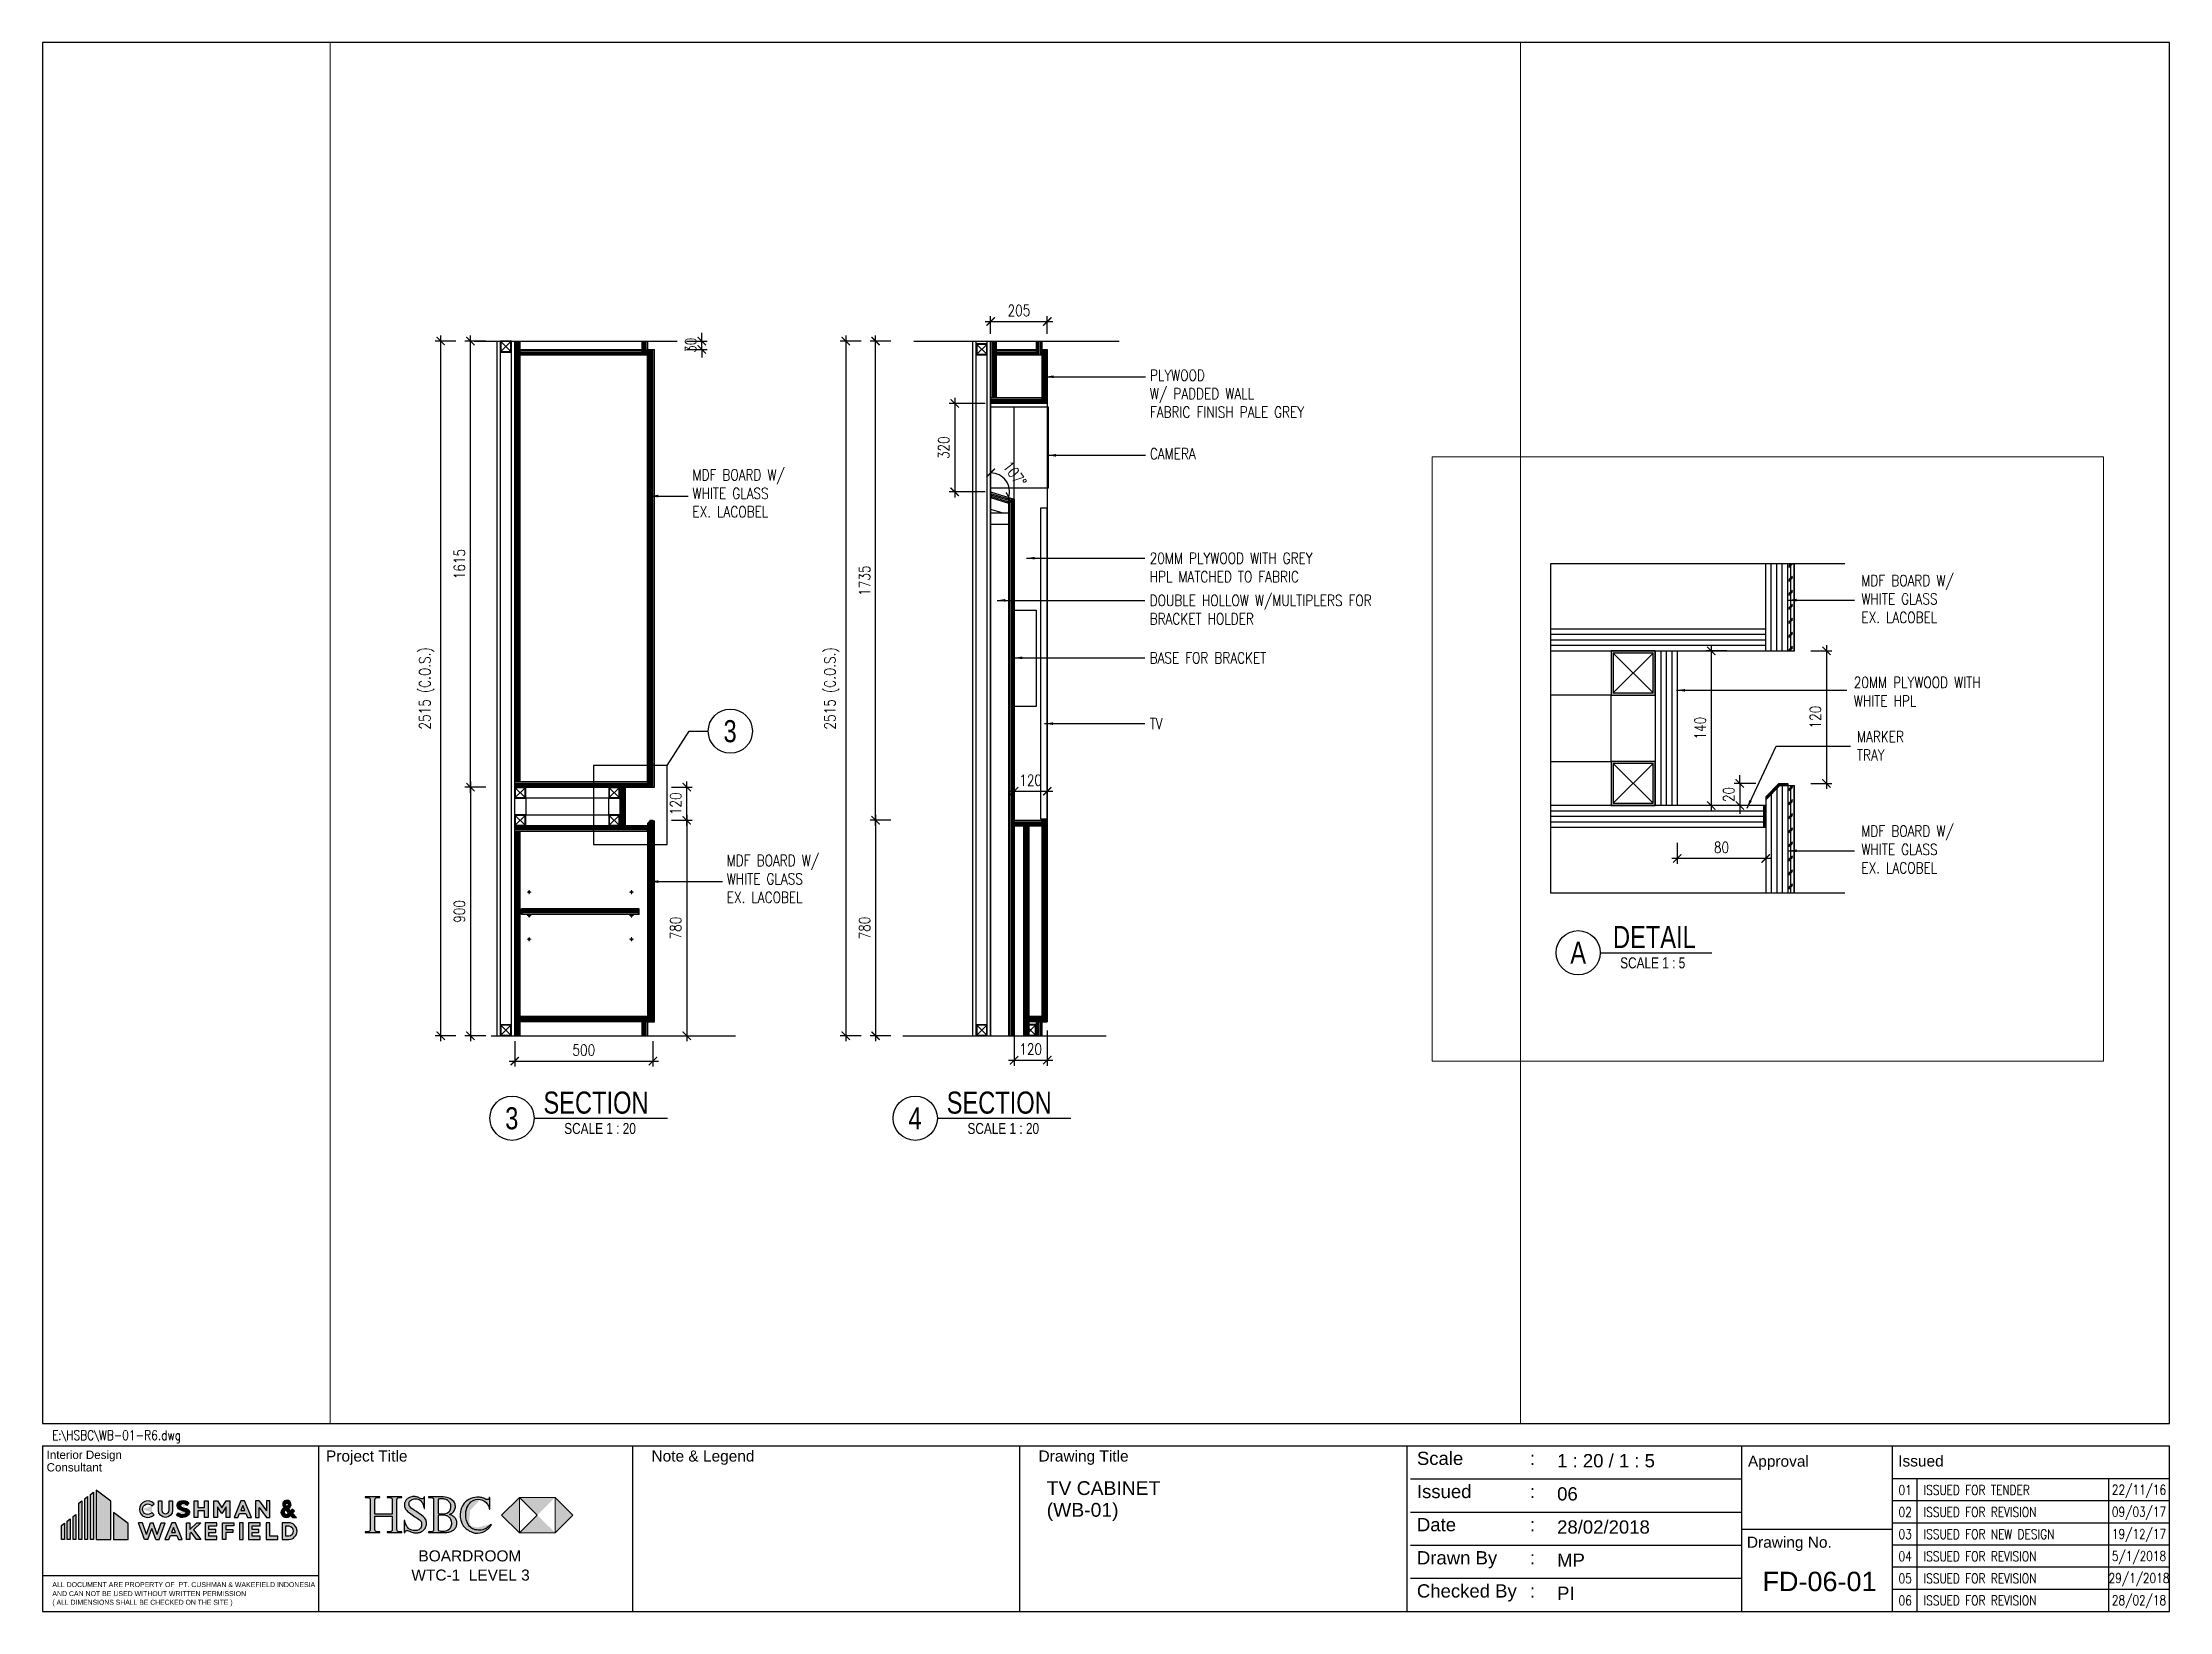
# Paper-space layout 'FD-06-01B' of a CAD drawing. Header units: millimetres. Extents: x 0 to 385, y 0 to 284.
# The model-space entities are those that its viewports show. They can reach past a viewport. Long polylines and large blocks are cut down to what shows.
import ezdxf
from ezdxf.enums import TextEntityAlignment as Align

# ---------------------------------------------------------------- set-up
doc = ezdxf.new("R2010")
doc.units = ezdxf.units.MM
doc.header["$LTSCALE"] = 8
doc.header["$MEASUREMENT"] = 0
for name, color, linetype in [('02acp', 2, 'Continuous'), ('03AFP', 3, 'Continuous'), ('04ABB', 3, 'Continuous'), ('A-FLOOR', 242, 'Continuous')]:
    doc.layers.add(name, color=color, linetype=linetype)
doc.layers.add('A-FURN', color=3, linetype='Continuous', lineweight=5)
doc.styles.add('DIM', font='ROMANS.shx', dxfattribs={"width": 0.8})
doc.styles.add('JDL', font='UNIV.shx', dxfattribs={"width": 0.8})
doc.styles.add('SIMPLEX', font='SIMPLEX.SHX', dxfattribs={"width": 0.8, "height": 1.75})
doc.styles.add('TITLE', font='arial.ttf', dxfattribs={"width": 0.9})
doc.dimstyles.new('DIM-05', dxfattribs={"dimscale": 5, "dimtxt": 2, "dimasz": 1.5, "dimexe": 1, "dimexo": 1, "dimgap": 1, "dimtad": 1, "dimdec": 0, "dimzin": 0, "dimdsep": 46, "dimtxsty": 'DIM', "dimblk1": 'ARCHTICK', "dimblk2": 'ARCHTICK', "dimsah": 1, "dimcen": 0, "dimdle": 1, "dimclrd": 9, "dimclre": 9, "dimclrt": 3, "dimadec": 0, "dimazin": 0, "dimtfac": 0.5, "dimtdec": 0, "dimtix": 1, "dimtmove": 2, "dimatfit": 3, "dimfxl": 1, "dimtolj": 1, "dimtzin": 0, "dimarcsym": 0})
doc.dimstyles.new('DIM-20', dxfattribs={"dimscale": 20, "dimtxt": 2, "dimasz": 1.5, "dimexe": 1, "dimexo": 1, "dimgap": 1, "dimtad": 1, "dimdec": 0, "dimzin": 0, "dimdsep": 46, "dimtxsty": 'DIM', "dimblk1": 'ARCHTICK', "dimblk2": 'ARCHTICK', "dimsah": 1, "dimcen": 0, "dimclrd": 9, "dimclre": 9, "dimclrt": 3, "dimadec": 0, "dimazin": 0, "dimtfac": 0.5, "dimtdec": 0, "dimtix": 1, "dimtmove": 2, "dimatfit": 3, "dimfxl": 1, "dimtolj": 1, "dimtzin": 0, "dimarcsym": 0})
doc.dimstyles.new('DIM20', dxfattribs={"dimscale": 20, "dimtxt": 2, "dimasz": 1.5, "dimexe": 1, "dimexo": 1, "dimgap": 1, "dimtad": 1, "dimdec": 0, "dimzin": 0, "dimdsep": 46, "dimtxsty": 'DIM', "dimblk1": 'ARCHTICK', "dimblk2": 'ARCHTICK', "dimsah": 1, "dimcen": 0, "dimdle": 1, "dimclrd": 9, "dimclre": 9, "dimclrt": 3, "dimadec": 0, "dimazin": 0, "dimtfac": 0.5, "dimtdec": 0, "dimtix": 1, "dimtmove": 2, "dimatfit": 3, "dimfxl": 1, "dimtolj": 1, "dimtzin": 0, "dimarcsym": 0})

psp = doc.layouts.new('FD-06-01B')

msp = doc.modelspace()

# ---------------------------------------------------------------- texts
at = {"layer": '03AFP', "style": 'JDL', "width": 0.8}
for s, height, p in [('3', 80, (627793.9, -357447.7)), ('3', 80, (627003.4, -358849.1)), ('4', 80, (628463.2, -358849.1)), ('A', 20, (627079, -361725.1))]:
    msp.add_text(s, height=height, dxfattribs=at).set_placement(p, align=Align.MIDDLE)
for s, height, p in [('SECTION', 80, (627118.1, -358832.4)), ('SECTION', 80, (628577.9, -358832.4)), ('SCALE 1 : 20', 40, (627193.4, -358906.1)), ('SCALE 1 : 20', 40, (628653.2, -358906.1)), ('DETAIL', 20, (627110.5, -361720.9)), ('SCALE 1 : 5', 10, (627117, -361739.3))]:
    msp.add_text(s, height=height, dxfattribs=at).set_placement(p)
at = {"layer": '03AFP', "char_height": 10, "width": 237.974, "attachment_point": 1, "style": 'DIM'}
for s, insert in [('MDF BOARD W/ \\PWHITE GLASS\\PEX. LACOBEL', (627335.3, -361383.3)), ('20MM PLYWOOD WITH\\PWHITE HPL', (627328.4, -361475.5)), ('MARKER\\PTRAY', (627331.3, -361524.6)), ('MDF BOARD W/ \\PWHITE GLASS\\PEX. LACOBEL', (627335.3, -361610))]:
    msp.add_mtext(s, dxfattribs=dict(at, insert=insert))
at = {"layer": 'A-FURN', "char_height": 40, "attachment_point": 1, "style": 'DIM'}
for s, insert, width in [('PLYWOOD\\PW/ PADDED WALL\\PFABRIC FINISH PALE GREY', (629313.6, -356139.3), 1699.048), ('CAMERA', (629313.6, -356423.5), 1699.048), ('MDF BOARD W/ \\PWHITE GLASS\\PEX. LACOBEL', (627657.6, -356500), 1359.238), ('20MM PLYWOOD WITH GREY\\PHPL MATCHED TO FABRIC', (629312.7, -356801.7), 1699.048), ('DOUBLE HOLLOW W/MULTIPLERS FOR\\PBRACKET HOLDER', (629312.7, -356954.3), 1699.048), ('BASE FOR BRACKET', (629312.7, -357162.5), 1699.048), ('TV', (629312.7, -357400.7), 1699.048), ('MDF BOARD W/ \\PWHITE GLASS\\PEX. LACOBEL', (627781.6, -357895.9), 1359.238)]:
    msp.add_mtext(s, dxfattribs=dict(at, insert=insert, width=width))

# ---------------------------------------------------------------- blocks, each defined once
blk = doc.blocks.new('logo cw')
at = {"layer": 'A-FLOOR', "true_color": 0xed1a29}
h = blk.add_hatch(color=240, dxfattribs=at)
h.paths.add_polyline_path([(15.09, 3.61), (11.79, 6.09), (11.79, 0), (15.09, 0)])
h.paths.add_polyline_path([(0, 0), (0, 3.17), (0.66, 3.67), (0.66, 0)])
h.paths.add_polyline_path([(1.31, 0), (1.31, 4.16), (1.97, 4.66), (1.97, 0)])
h.paths.add_polyline_path([(2.63, 0), (2.63, 5.15), (3.28, 5.65), (3.28, 0)])
h.paths.add_polyline_path([(3.94, 0), (3.94, 8.21), (4.6, 8.71), (4.6, 0)])
h.paths.add_polyline_path([(5.26, 0), (5.26, 9.2), (5.91, 9.7), (5.91, 0)])
h.paths.add_polyline_path([(6.57, 0), (6.57, 10.19), (7.23, 10.69), (7.23, 0)])
h.paths.add_polyline_path([(11.18, 0), (11.18, 8.62), (7.88, 11.11), (7.88, 0)])
at = {"layer": 'A-FLOOR', "true_color": 0x6c6c6c}
h = blk.add_hatch(color=251, dxfattribs=at)
h.paths.add_polyline_path([(40.57, 6.56), (41.47, 6.56), (41.02, 7.66)], flags=16)
h.paths.add_polyline_path([(41.76, 5.86), (42.12, 4.96), (42.99, 4.96), (41.45, 8.72), (40.59, 8.72), (39.06, 4.96), (39.92, 4.96), (40.29, 5.86)])
h.paths.add_polyline_path([(37.28, 4.96), (37.28, 7.41), (36.28, 5.84), (35.28, 7.41), (35.28, 4.96), (34.48, 4.96), (34.48, 8.72), (35.28, 8.72), (36.28, 7.15), (37.28, 8.72), (38.08, 8.72), (38.08, 4.96)])
h.paths.add_polyline_path([(33.19, 4.96), (32.39, 4.96), (32.39, 6.44), (30.86, 6.44), (30.86, 4.96), (30.06, 4.96), (30.06, 8.72), (30.86, 8.72), (30.86, 7.24), (32.39, 7.24), (32.39, 8.72), (33.19, 8.72)])
edge = h.paths.add_edge_path()
edge.add_arc((23.54, 6.59), 0.807, 180, 360)
edge.add_line((24.35, 6.59), (24.35, 8.72))
edge.add_line((24.35, 8.72), (25.15, 8.72))
edge.add_line((25.15, 8.72), (25.15, 6.59))
edge.add_arc((23.54, 6.59), 1.61, -180, 0, ccw=False)
edge.add_line((21.94, 6.59), (21.94, 8.72))
edge.add_line((21.94, 8.72), (22.74, 8.72))
edge.add_line((22.74, 8.72), (22.74, 6.59))
edge = h.paths.add_edge_path()
edge.add_arc((19.54, 6.82), 1.2, 38.7047, 178.8409, ccw=False)
edge.add_line((20.48, 7.57), (20.96, 8.08))
edge.add_arc((19.54, 6.82), 1.9, 41.6561, 179.2726)
edge.add_arc((19.54, 6.87), 1.9, 180.7274, 318.3439)
edge.add_line((20.96, 5.6), (20.48, 6.11))
edge.add_arc((19.54, 6.87), 1.2, 181.1591, 321.2953, ccw=False)
h.paths.add_polyline_path([(44.71, 7.21), (46.39, 4.96), (47.19, 4.96), (47.19, 8.72), (46.39, 8.72), (46.39, 6.47), (44.71, 8.72), (43.91, 8.72), (43.91, 4.96), (44.71, 4.96)])
edge = h.paths.add_edge_path()
edge.add_arc((27.53, 6.84), 1.95, 47.1476, 104.2805, ccw=False)
edge.add_line((28.85, 8.27), (28.39, 7.69))
edge.add_arc((27.61, 7.16), 0.943, 34.1636, 120.937)
edge.add_arc((27.36, 7.65), 0.396, 126.5169, 225.183)
edge.add_arc((28.34, 9.37), 2.36, 237.8809, 263.7982)
edge.add_arc((28.07, 6.14), 0.886, -37.0079, 89.3583, ccw=False)
edge.add_arc((27.36, 6.87), 1.9, 226.0301, 318.3439, ccw=False)
edge.add_line((26.04, 5.5), (26.48, 6.05))
edge.add_arc((27.49, 7.02), 1.4, 224.0471, 288.9653)
edge.add_arc((27.83, 6.02), 0.337, 288.9653, 431.0347)
edge.add_arc((28.9, 10.97), 4.73, 243.6221, 258.355, ccw=False)
edge.add_arc((27.24, 7.69), 1.06, 99.3981, 244.9509, ccw=False)
blk.add_hatch(color=251, dxfattribs=at).paths.add_polyline_path([(28.08, 7.02, -0.11357), (27.08, 7.37, -0.459241), (27.13, 7.97, -0.397814), (28.39, 7.69), (28.85, 8.27, 0.255447), (27.04, 8.72, 0.726056), (26.8, 6.73, 0.064373), (27.94, 6.34, -0.713749), (27.94, 5.7, -0.291087), (26.48, 6.05), (26.04, 5.5, 0.426092), (28.78, 5.6, 0.615001)])
h = blk.add_hatch(color=251, dxfattribs=at)
h.paths.add_polyline_path([(51.37, 7.02), (51.43, 7.06, 3.529194), (50.44, 7.15, 0.361656), (49.66, 6.03, 0.674511), (51.85, 5.45), (52.26, 4.96), (53.17, 4.96), (52.32, 5.93), (52.74, 6.36), (52.24, 6.85), (51.86, 6.46)])
h.paths.add_polyline_path([(50.82, 6.7), (51.4, 5.99), (51.29, 5.87, -0.658122), (50.36, 6.1, -0.220785), (50.6, 6.55)], flags=16)
h.paths.add_polyline_path([(50.98, 7.44), (50.78, 7.65, -2.112017), (51.29, 7.72)], flags=16)
h = blk.add_hatch(color=251, dxfattribs=at)
h.paths.add_polyline_path([(20.45, 2.48), (21.33, 0), (22.1, 0), (23.44, 3.76), (22.59, 3.76), (21.67, 1.15), (20.74, 3.76), (20.16, 3.76), (19.23, 1.15), (18.31, 3.76), (17.46, 3.76), (18.8, 0), (19.57, 0)])
h.paths.add_polyline_path([(25.81, 3.76), (24.95, 3.76), (23.42, 0), (24.28, 0), (24.65, 0.9), (26.11, 0.9), (26.48, 0), (27.34, 0)])
h.paths.add_polyline_path([(24.93, 1.6), (25.38, 2.7), (25.83, 1.6)], flags=16)
h.paths.add_polyline_path([(29.34, 1.62), (30.59, 0), (31.54, 0), (29.88, 2.15), (31.54, 3.76), (30.6, 3.76), (29.08, 2.28), (29.08, 3.76), (28.28, 3.76), (28.28, 0), (29.08, 0), (29.08, 1.36)])
h.paths.add_polyline_path([(34.91, 2.23), (33.34, 2.23), (33.34, 3.06), (35.18, 3.06), (35.18, 3.76), (32.54, 3.76), (32.54, 0), (35.18, 0), (35.18, 0.7), (33.34, 0.7), (33.34, 1.53), (34.91, 1.53)])
h.paths.add_polyline_path([(38.78, 2.23), (37.21, 2.23), (37.21, 3.06), (39.04, 3.06), (39.04, 3.76), (36.41, 3.76), (36.41, 0), (37.21, 0), (37.21, 1.53), (38.78, 1.53)])
h.paths.add_polyline_path([(41.1, 3.76), (40.3, 3.76), (40.3, 0), (41.1, 0)])
h.paths.add_polyline_path([(44.69, 2.23), (43.13, 2.23), (43.13, 3.06), (44.96, 3.06), (44.96, 3.76), (42.33, 3.76), (42.33, 0), (44.96, 0), (44.96, 0.7), (43.13, 0.7), (43.13, 1.53), (44.69, 1.53)])
h.paths.add_polyline_path([(48.97, 0.7), (47.14, 0.7), (47.14, 3.76), (46.34, 3.76), (46.34, 0), (48.97, 0)])
h.paths.add_polyline_path([(51.44, 3.76), (49.96, 3.76), (49.96, 0), (51.44, 0, 1)])
h.paths.add_polyline_path([(50.76, 0.7), (50.76, 3.06), (51.44, 3.06, -0.87075), (51.44, 0.7)], flags=16)
at = {"layer": 'A-FLOOR', "color": 251, "true_color": 0x6c6c6c}
for p, q in [((44.71, 8.72), (46.39, 6.47)), ((44.71, 7.21), (46.39, 4.96)), ((18.31, 3.76), (17.46, 3.76)), ((18.8, 0), (17.46, 3.76)), ((19.23, 1.15), (18.31, 3.76)), ((19.57, 0), (18.8, 0)), ((19.23, 1.15), (20.16, 3.76)), ((19.57, 0), (20.45, 2.48)), ((20.16, 3.76), (20.74, 3.76)), ((21.33, 0), (20.45, 2.48)), ((21.67, 1.15), (20.74, 3.76)), ((21.33, 0), (22.1, 0)), ((21.67, 1.15), (22.59, 3.76)), ((22.1, 0), (23.44, 3.76)), ((22.59, 3.76), (23.44, 3.76)), ((50.76, 3.76), (49.96, 3.76))]:
    blk.add_line(p, q, dxfattribs=at)
at = {"layer": 'A-FLOOR', "color": 240, "true_color": 0xed1a29}
for points in [[(5.26, 0), (5.26, 9.2), (5.91, 9.7), (5.91, 0)], [(6.57, 0), (6.57, 10.19), (7.23, 10.69), (7.23, 0)], [(11.18, 0), (11.18, 8.62), (7.88, 11.11), (7.88, 0)], [(2.63, 0), (2.63, 5.15), (3.28, 5.65), (3.28, 0)], [(3.94, 0), (3.94, 8.21), (4.6, 8.71), (4.6, 0)], [(15.09, 3.61), (11.79, 6.09), (11.79, 0), (15.09, 0)], [(0, 0), (0, 3.17), (0.66, 3.67), (0.66, 0)], [(1.31, 0), (1.31, 4.16), (1.97, 4.66), (1.97, 0)]]:
    blk.add_lwpolyline(points, close=True, dxfattribs=at)
at = {"layer": 'A-FLOOR', "color": 251, "true_color": 0x6c6c6c}
for points in [[(18.34, 6.84, -0.701093), (20.48, 7.57), (20.96, 8.08, 0.68482), (17.64, 6.84, 0.68482), (20.96, 5.6), (20.48, 6.11, -0.701093)], [(22.74, 6.59, 1), (24.35, 6.59), (24.35, 8.72), (25.15, 8.72), (25.15, 6.59, -1), (21.94, 6.59), (21.94, 8.72), (22.74, 8.72)], [(50.98, 7.44), (50.78, 7.65, -2.112017), (51.29, 7.72)], [(51.44, 3.76), (49.96, 3.76), (49.96, 0), (51.44, 0, 1)], [(50.76, 0.7), (50.76, 3.06), (51.44, 3.06, -0.87075), (51.44, 0.7)]]:
    blk.add_lwpolyline(points, format="xyb", close=True, dxfattribs=at)
for points in [[(27.05, 8.73, -0.254585), (28.85, 8.27), (28.39, 7.69, 0.397814), (27.13, 7.97, 0.459241), (27.08, 7.37, 0.11357), (28.08, 7.02, -0.615001), (28.78, 5.6, -0.426092), (26.04, 5.5), (26.48, 6.05, 0.291087), (27.94, 5.7, 0.713749), (27.94, 6.34, -0.064373), (26.8, 6.73, -0.736946), (27.07, 8.73)], [(50.4, 7.2), (50.44, 7.15, 0.361656), (49.66, 6.03, 0.674511), (51.85, 5.45), (52.26, 4.96), (53.17, 4.96), (52.32, 5.93), (52.74, 6.36), (52.24, 6.85), (51.86, 6.46), (51.37, 7.02), (51.43, 7.06, 3.529194), (50.44, 7.15)], [(50.35, 6.12, 0.674511), (51.29, 5.87), (51.4, 5.99), (50.82, 6.7), (50.6, 6.55, 0.223509), (50.36, 6.09)]]:
    blk.add_lwpolyline(points, format="xyb", dxfattribs=at)
for points in [[(33.19, 4.96), (32.39, 4.96), (32.39, 6.44), (30.86, 6.44), (30.86, 4.96), (30.06, 4.96), (30.06, 8.72), (30.86, 8.72), (30.86, 7.24), (32.39, 7.24), (32.39, 8.72), (33.19, 8.72)], [(37.28, 4.96), (37.28, 7.41), (36.28, 5.84), (35.28, 7.41), (35.28, 4.96), (34.48, 4.96), (34.48, 8.72), (35.28, 8.72), (36.28, 7.15), (37.28, 8.72), (38.08, 8.72), (38.08, 4.96)], [(41.76, 5.86), (42.12, 4.96), (42.99, 4.96), (41.45, 8.72), (40.59, 8.72), (39.06, 4.96), (39.92, 4.96), (40.29, 5.86)], [(40.57, 6.56), (41.47, 6.56), (41.02, 7.66)], [(26.11, 0.9), (26.48, 0), (27.34, 0), (25.81, 3.76), (24.95, 3.76), (23.42, 0), (24.28, 0), (24.65, 0.9)], [(24.93, 1.6), (25.83, 1.6), (25.38, 2.7)], [(29.08, 2.28), (30.6, 3.76), (31.54, 3.76), (29.88, 2.15), (31.54, 0), (30.59, 0), (29.34, 1.62), (29.08, 1.36), (29.08, 0), (28.28, 0), (28.28, 3.76), (29.08, 3.76)], [(33.34, 2.23), (33.34, 3.06), (35.18, 3.06), (35.18, 3.76), (32.54, 3.76), (32.54, 0), (35.18, 0), (35.18, 0.7), (33.34, 0.7), (33.34, 1.53), (34.91, 1.53), (34.91, 2.23)], [(37.21, 1.53), (37.21, 0), (36.41, 0), (36.41, 3.76), (39.04, 3.76), (39.04, 3.06), (37.21, 3.06), (37.21, 2.23), (38.78, 2.23), (38.78, 1.53)], [(41.1, 0), (41.1, 3.76), (40.3, 3.76), (40.3, 0)], [(43.13, 2.23), (43.13, 3.06), (44.96, 3.06), (44.96, 3.76), (42.33, 3.76), (42.33, 0), (44.96, 0), (44.96, 0.7), (43.13, 0.7), (43.13, 1.53), (44.69, 1.53), (44.69, 2.23)], [(47.14, 3.76), (46.34, 3.76), (46.34, 0), (48.97, 0), (48.97, 0.7), (47.14, 0.7)]]:
    blk.add_lwpolyline(points, close=True, dxfattribs=at)
for points in [[(44.71, 8.72), (43.91, 8.72), (43.91, 4.96), (44.71, 4.96), (44.71, 7.21)], [(46.39, 4.96), (47.19, 4.96), (47.19, 8.72), (46.39, 8.72), (46.39, 6.47)]]:
    blk.add_lwpolyline(points, dxfattribs=at)
blk = doc.blocks.new('A$C128E0CF8')
h = blk.add_hatch(color=7)
edge = h.paths.add_edge_path()
edge.add_arc((0.64, 0.81), 0.49, -90, 0, ccw=False)
edge.add_line((0.64, 0.32), (0, 0.32))
edge.add_line((0, 0.32), (0, 0.16))
edge.add_line((0, 0.16), (3.3, 0.16))
edge.add_line((3.3, 0.16), (3.3, 0.32))
edge.add_line((3.3, 0.32), (2.66, 0.32))
edge.add_arc((2.66, 0.81), 0.49, 180, 270, ccw=False)
edge.add_line((2.17, 0.81), (2.17, 3.84))
edge.add_line((2.17, 3.84), (6.11, 3.84))
edge.add_line((6.11, 3.84), (6.11, 0.81))
edge.add_arc((5.62, 0.81), 0.49, -90, 0, ccw=False)
edge.add_line((5.62, 0.32), (4.98, 0.32))
edge.add_line((4.98, 0.32), (4.98, 0.16))
edge.add_line((4.98, 0.16), (8.28, 0.16))
edge.add_line((8.28, 0.16), (8.28, 0.32))
edge.add_line((8.28, 0.32), (7.64, 0.32))
edge.add_arc((7.64, 0.81), 0.49, 180, 270, ccw=False)
edge.add_line((7.15, 0.81), (7.15, 7.57))
edge.add_arc((7.64, 7.57), 0.49, 90, 180, ccw=False)
edge.add_line((7.64, 8.06), (8.28, 8.06))
edge.add_line((8.28, 8.06), (8.28, 8.22))
edge.add_line((8.28, 8.22), (4.98, 8.22))
edge.add_line((4.98, 8.22), (4.98, 8.06))
edge.add_line((4.98, 8.06), (5.62, 8.06))
edge.add_arc((5.62, 7.57), 0.49, 0, 90, ccw=False)
edge.add_line((6.11, 7.57), (6.11, 4.28))
edge.add_line((6.11, 4.28), (2.17, 4.28))
edge.add_line((2.17, 4.28), (2.17, 7.57))
edge.add_arc((2.66, 7.57), 0.49, 90, 180, ccw=False)
edge.add_line((2.66, 8.06), (3.3, 8.06))
edge.add_line((3.3, 8.06), (3.3, 8.22))
edge.add_line((3.3, 8.22), (0, 8.22))
edge.add_line((0, 8.22), (0, 8.06))
edge.add_line((0, 8.06), (0.64, 8.06))
edge.add_arc((0.64, 7.57), 0.49, 0, 90, ccw=False)
edge.add_line((1.13, 7.57), (1.13, 0.81))
for points in [[(13.49, 3.39), (13.32, 3.58), (13.12, 3.8), (12.94, 3.93), (13.12, 3.8), (12.43, 4.33), (12.06, 4.57), (11.56, 4.89), (11.16, 5.17), (10.76, 5.43), (10.4, 5.66), (10.13, 5.94), (10.06, 6.06), (9.96, 6.23), (9.91, 6.46), (9.89, 6.65), (9.91, 6.83), (9.96, 7), (10.04, 7.19), (10.14, 7.33), (10.25, 7.44), (10.44, 7.58), (10.63, 7.66), (10.82, 7.73), (11.02, 7.77), (11.23, 7.81), (11.41, 7.82), (11.7, 7.79), (11.99, 7.71), (12.2, 7.61), (12.4, 7.48), (12.6, 7.31), (12.75, 7.14), (12.92, 6.88), (13.03, 6.63), (13.11, 6.39), (13.21, 6.11), (13.27, 5.87), (13.32, 5.63), (13.43, 5.63), (13.43, 8.22), (13.3, 8.22), (13.26, 8.08), (13.21, 7.95), (13.09, 7.83), (12.97, 7.78), (12.84, 7.76), (12.68, 7.77), (12.53, 7.83), (12.3, 7.97), (12.11, 8.06), (11.92, 8.14), (11.78, 8.19), (11.62, 8.23), (11.47, 8.26), (11.31, 8.29), (11.13, 8.31), (10.97, 8.31), (10.81, 8.3), (10.67, 8.28), (10.5, 8.25), (10.23, 8.19), (9.97, 8.08), (9.74, 7.95), (9.57, 7.82), (9.41, 7.68), (9.27, 7.53), (9.16, 7.38), (9.07, 7.22), (9.02, 7.11), (8.95, 6.95), (8.9, 6.79), (8.87, 6.62), (8.85, 6.41), (8.85, 6.24), (8.87, 6.04), (8.92, 5.83), (9.01, 5.65), (9.11, 5.44), (9.25, 5.26), (9.38, 5.13), (9.58, 4.93), (9.79, 4.77), (9.99, 4.6), (10.33, 4.37), (10.64, 4.14), (10.93, 3.94), (11.25, 3.74), (11.49, 3.57), (11.76, 3.4), (12.06, 3.21), (12.26, 3.07), (12.43, 2.9), (12.53, 2.79), (12.63, 2.62), (12.72, 2.39), (12.75, 2.1), (12.74, 1.85), (12.69, 1.58), (12.62, 1.37), (12.48, 1.16), (12.33, 1.02), (12.11, 0.8), (11.91, 0.7), (11.73, 0.64), (11.51, 0.6), (11.33, 0.59), (11.07, 0.59), (10.85, 0.61), (10.55, 0.68), (10.33, 0.76), (10.15, 0.85), (9.89, 1.02), (9.74, 1.17), (9.59, 1.34), (9.49, 1.47), (9.4, 1.6), (9.31, 1.73), (9.18, 1.99), (9.09, 2.21), (9, 2.47), (8.95, 2.67), (8.94, 2.85), (8.83, 2.85), (8.83, 0.16), (8.96, 0.16), (9, 0.34), (9.08, 0.48), (9.23, 0.61), (9.39, 0.65), (9.58, 0.65), (9.79, 0.58), (10, 0.47), (10.29, 0.34), (10.56, 0.23), (10.85, 0.16), (11.01, 0.12), (11.23, 0.09), (11.57, 0.08), (11.93, 0.1), (12.13, 0.14), (12.31, 0.19), (12.52, 0.27), (12.72, 0.37), (12.88, 0.47), (12.99, 0.55), (13.21, 0.72), (13.42, 0.93), (13.52, 1.07), (13.62, 1.27), (13.72, 1.5), (13.78, 1.68), (13.85, 1.89), (13.88, 2.09), (13.87, 2.3), (13.86, 2.49), (13.81, 2.71), (13.75, 2.93), (13.65, 3.17)], [(13.43, 8.22), (13.3, 8.22), (13.26, 8.08), (13.21, 7.95), (13.09, 7.83), (12.97, 7.78), (12.84, 7.76), (12.68, 7.77), (12.53, 7.83), (12.3, 7.97), (12.11, 8.06), (11.92, 8.14), (11.78, 8.19), (11.62, 8.23), (11.47, 8.26), (11.31, 8.29), (11.13, 8.31), (10.97, 8.31), (10.81, 8.3), (10.67, 8.28), (10.5, 8.25), (10.23, 8.19), (9.97, 8.08), (9.74, 7.95), (9.57, 7.82), (9.41, 7.68), (9.27, 7.53), (9.16, 7.38), (9.07, 7.22), (9.02, 7.11), (8.95, 6.95), (8.9, 6.79), (8.87, 6.62), (8.85, 6.41), (8.85, 6.24), (8.87, 6.04), (8.92, 5.83), (9.01, 5.65), (9.11, 5.44), (9.25, 5.26), (9.38, 5.13), (9.58, 4.93), (9.79, 4.77), (9.99, 4.6), (10.33, 4.37), (10.64, 4.14), (10.93, 3.94), (11.25, 3.74), (11.49, 3.57), (11.76, 3.4), (12.06, 3.21), (12.26, 3.07), (12.43, 2.9), (12.53, 2.79), (12.63, 2.62), (12.72, 2.39), (12.75, 2.1), (12.74, 1.85), (12.69, 1.58), (12.62, 1.37), (12.48, 1.16), (12.33, 1.02), (12.11, 0.8), (11.91, 0.7), (11.73, 0.64), (11.51, 0.6), (11.33, 0.59), (11.07, 0.59), (10.85, 0.61), (10.55, 0.68), (10.33, 0.76), (10.15, 0.85), (9.89, 1.02), (9.74, 1.17), (9.59, 1.34), (9.49, 1.47), (9.4, 1.6), (9.31, 1.73), (9.18, 1.99), (9.09, 2.21), (9, 2.47), (8.95, 2.67), (8.94, 2.85), (8.83, 2.85), (8.83, 0.16), (8.96, 0.16), (9, 0.34), (9.08, 0.48), (9.23, 0.61), (9.39, 0.65), (9.58, 0.65), (9.79, 0.58), (10, 0.47), (10.29, 0.34), (10.56, 0.23), (10.85, 0.16), (11.01, 0.12), (11.23, 0.09), (11.57, 0.08), (11.93, 0.1), (12.13, 0.14), (12.31, 0.19), (12.52, 0.27), (12.72, 0.37), (12.88, 0.47), (12.99, 0.55), (13.21, 0.72), (13.42, 0.93), (13.52, 1.07), (13.62, 1.27), (13.72, 1.5), (13.78, 1.68), (13.85, 1.89), (13.88, 2.09), (13.87, 2.3), (13.86, 2.49), (13.81, 2.71), (13.75, 2.93), (13.65, 3.17), (13.49, 3.39), (13.32, 3.58), (13.12, 3.8), (12.43, 4.33), (12.06, 4.57), (11.56, 4.89), (11.16, 5.17), (10.76, 5.43), (10.4, 5.66), (10.13, 5.94), (10.06, 6.06), (9.96, 6.23), (9.91, 6.46), (9.89, 6.65), (9.91, 6.83), (9.96, 7), (10.04, 7.19), (10.14, 7.33), (10.25, 7.44), (10.44, 7.58), (10.63, 7.66), (10.82, 7.73), (11.02, 7.77), (11.23, 7.81), (11.41, 7.82), (11.7, 7.79), (11.99, 7.71), (12.2, 7.61), (12.4, 7.48), (12.6, 7.31), (12.75, 7.14), (12.92, 6.88), (13.03, 6.63), (13.11, 6.39), (13.21, 6.11), (13.27, 5.87), (13.32, 5.63), (13.43, 5.63)]]:
    blk.add_hatch(color=7).paths.add_polyline_path(points)
h = blk.add_hatch(color=7)
h.paths.add_polyline_path([(20.58, 1.5), (20.62, 1.62), (20.67, 1.79), (20.71, 1.97), (20.72, 2.16), (20.73, 2.42), (20.7, 2.66), (20.65, 2.86), (20.57, 3.06), (20.47, 3.28), (20.35, 3.43), (20.26, 3.55), (20.15, 3.66), (20, 3.78), (19.83, 3.9), (19.66, 4), (19.49, 4.1), (19.29, 4.2), (19.08, 4.27), (19.31, 4.36), (19.5, 4.43), (19.67, 4.57), (19.82, 4.69), (19.99, 4.88), (20.1, 5.04), (20.2, 5.22), (20.28, 5.41), (20.35, 5.68), (20.39, 5.91), (20.39, 6.11), (20.37, 6.35), (20.33, 6.59), (20.16, 6.94), (20.01, 7.18), (19.75, 7.42), (19.47, 7.66), (19.16, 7.84), (18.76, 8.01), (18.44, 8.11), (18.09, 8.18), (17.64, 8.22), (14.34, 8.22), (14.34, 8.06), (14.98, 8.06, -0.414214), (15.47, 7.57), (15.47, 0.81, -0.414214), (14.98, 0.32), (14.34, 0.32), (14.34, 0.16), (17.64, 0.16), (18.21, 0.18), (18.46, 0.19), (18.68, 0.23), (18.88, 0.27), (19.15, 0.35), (19.37, 0.41), (19.58, 0.51), (19.77, 0.6), (19.93, 0.71), (20.09, 0.84), (20.22, 0.95), (20.32, 1.06), (20.41, 1.19), (20.49, 1.31)])
h.paths.add_polyline_path([(19.44, 1.6), (19.28, 1.26), (19.05, 0.99), (18.76, 0.75), (18.33, 0.57), (17.94, 0.48), (17.54, 0.46), (17.13, 0.48), (16.86, 0.53), (16.51, 0.6), (16.51, 4.05), (16.74, 4.08), (16.93, 4.1), (17.14, 4.11), (17.36, 4.11), (17.56, 4.1), (17.78, 4.09), (17.97, 4.07), (18.16, 4.03), (18.39, 3.97), (18.55, 3.91), (18.66, 3.86), (18.78, 3.77), (18.9, 3.66), (19.03, 3.56), (19.17, 3.41), (19.25, 3.28), (19.35, 3.11), (19.45, 2.9), (19.53, 2.64), (19.56, 2.35), (19.55, 2.03)], flags=16)
h.paths.add_polyline_path([(18.61, 4.63), (18.21, 4.46), (17.84, 4.38), (17.47, 4.36), (17.09, 4.38), (16.83, 4.42), (16.51, 4.48), (16.51, 7.71), (16.72, 7.74), (16.9, 7.76), (17.1, 7.77), (17.31, 7.77), (17.49, 7.76), (17.7, 7.75), (17.88, 7.73), (18.06, 7.69), (18.27, 7.64), (18.41, 7.58), (18.52, 7.53), (18.63, 7.45), (18.74, 7.35), (18.86, 7.25), (18.99, 7.11), (19.08, 6.99), (19.17, 6.83), (19.26, 6.64), (19.33, 6.39), (19.36, 6.12), (19.35, 5.82), (19.25, 5.42), (19.1, 5.1), (18.88, 4.85)], flags=16)
h = blk.add_hatch(color=7)
edge = h.paths.add_edge_path()
edge.add_line((26.03, 7.61), (26.31, 7.54))
edge.add_line((26.31, 7.54), (26.53, 7.46))
edge.add_line((26.53, 7.46), (26.79, 7.33))
edge.add_line((26.79, 7.33), (27.08, 7.16))
edge.add_line((27.08, 7.16), (27.32, 6.95))
edge.add_line((27.32, 6.95), (27.54, 6.73))
edge.add_line((27.54, 6.73), (27.72, 6.52))
edge.add_line((27.72, 6.52), (27.84, 6.26))
edge.add_line((27.84, 6.26), (27.93, 6.01))
edge.add_line((27.93, 6.01), (28, 5.8))
edge.add_line((28, 5.8), (28.04, 5.63))
edge.add_line((28.04, 5.63), (28.07, 5.46))
edge.add_line((28.07, 5.46), (28.18, 5.46))
edge.add_line((28.18, 5.46), (28.18, 8.06))
edge.add_line((28.18, 8.06), (28.05, 8.06))
edge.add_line((28.05, 8.06), (28.01, 7.92))
edge.add_line((28.01, 7.92), (27.95, 7.78))
edge.add_line((27.95, 7.78), (27.83, 7.67))
edge.add_line((27.83, 7.67), (27.72, 7.61))
edge.add_line((27.72, 7.61), (27.58, 7.6))
edge.add_line((27.58, 7.6), (27.43, 7.61))
edge.add_line((27.43, 7.61), (27.28, 7.66))
edge.add_line((27.28, 7.66), (27.05, 7.8))
edge.add_line((27.05, 7.8), (26.85, 7.9))
edge.add_line((26.85, 7.9), (26.67, 7.97))
edge.add_line((26.67, 7.97), (26.53, 8.02))
edge.add_line((26.53, 8.02), (26.37, 8.06))
edge.add_line((26.37, 8.06), (26.22, 8.1))
edge.add_line((26.22, 8.1), (26.06, 8.12))
edge.add_line((26.06, 8.12), (25.88, 8.14))
edge.add_line((25.88, 8.14), (25.72, 8.14))
edge.add_arc((25.44, 3.95), 4.2, 86.1852, 137.3175)
edge.add_arc((26.15, 4.05), 4.69, 144.0154, 210.7232)
edge.add_arc((26.47, 5.77), 5.99, 223.4345, 247.551)
edge.add_arc((25.36, 3.08), 3.08, 247.551, 294.2959)
edge.add_arc((24.77, 4.38), 4.51, 294.2959, 326.8065)
edge.add_line((28.54, 1.91), (28.39, 2.05))
edge.add_arc((26.04, 3.51), 2.76, 288.6888, 328.0904, ccw=False)
edge.add_arc((25.77, 4.32), 3.62, 245.1421, 288.6888, ccw=False)
edge.add_arc((25.05, 2.78), 1.92, 211.6265, 245.1421, ccw=False)
edge.add_arc((27.42, 4.24), 4.7, 181.7323, 211.6265, ccw=False)
edge.add_arc((26.83, 4.22), 4.11, 135.2078, 181.7323, ccw=False)
edge.add_arc((25.46, 5.28), 2.41, 76.2999, 130.1187, ccw=False)
at = {"lineweight": 0}
for points in [[(34.88, 8.11), (30.85, 4.12), (34.88, 0.12)], [(42.95, 8.11), (46.98, 4.12), (42.95, 0.12)]]:
    blk.add_hatch(color=240, dxfattribs=at).paths.add_polyline_path(points)
at = {"color": 7}
for points in [[(1.13, 0.81, -0.414214), (0.64, 0.32), (0, 0.32), (0, 0.16), (3.3, 0.16), (3.3, 0.32), (2.66, 0.32, -0.414214), (2.17, 0.81), (2.17, 3.84), (6.11, 3.84), (6.11, 0.81, -0.414214), (5.62, 0.32), (4.98, 0.32), (4.98, 0.16), (8.28, 0.16), (8.28, 0.32), (7.64, 0.32, -0.414214), (7.15, 0.81), (7.15, 7.57, -0.414214), (7.64, 8.06), (8.28, 8.06), (8.28, 8.22), (4.98, 8.22), (4.98, 8.06), (5.62, 8.06, -0.414214), (6.11, 7.57), (6.11, 4.28), (2.17, 4.28), (2.17, 7.57, -0.414214), (2.66, 8.06), (3.3, 8.06), (3.3, 8.22), (0, 8.22), (0, 8.06), (0.64, 8.06, -0.414214), (1.13, 7.57)], [(18.76, 8.01), (18.44, 8.11), (18.09, 8.18), (17.64, 8.22), (14.34, 8.22), (14.34, 8.06), (14.98, 8.06, -0.414214), (15.47, 7.57), (15.47, 0.81, -0.414214), (14.98, 0.32), (14.34, 0.32), (14.34, 0.16), (17.64, 0.16), (18.21, 0.18), (18.46, 0.19), (18.68, 0.23), (18.88, 0.27), (19.15, 0.35), (19.37, 0.41), (19.58, 0.51), (19.77, 0.6), (19.93, 0.71), (20.09, 0.84), (20.22, 0.95), (20.32, 1.06), (20.41, 1.19), (20.49, 1.31), (20.58, 1.5), (20.62, 1.62), (20.67, 1.79), (20.71, 1.97), (20.72, 2.16), (20.73, 2.42), (20.7, 2.66), (20.65, 2.86), (20.57, 3.06), (20.47, 3.28), (20.35, 3.43), (20.26, 3.55), (20.15, 3.66), (20, 3.78), (19.83, 3.9), (19.66, 4), (19.49, 4.1), (19.29, 4.2), (19.08, 4.27), (19.31, 4.36), (19.5, 4.43), (19.67, 4.57), (19.82, 4.69), (19.99, 4.88), (20.1, 5.04), (20.2, 5.22), (20.28, 5.41), (20.35, 5.68), (20.39, 5.91), (20.39, 6.11), (20.37, 6.35), (20.33, 6.59), (20.16, 6.94), (20.01, 7.18), (19.75, 7.42), (19.47, 7.66), (19.16, 7.84)], [(26.03, 7.61), (26.31, 7.54), (26.53, 7.46), (26.79, 7.33), (27.08, 7.16), (27.32, 6.95), (27.54, 6.73), (27.72, 6.52), (27.84, 6.26), (27.93, 6.01), (28, 5.8), (28.04, 5.63), (28.07, 5.46), (28.18, 5.46), (28.18, 8.06), (28.05, 8.06), (28.01, 7.92), (27.95, 7.78), (27.83, 7.67), (27.72, 7.61), (27.58, 7.6), (27.43, 7.61), (27.28, 7.66), (27.05, 7.8), (26.85, 7.9), (26.67, 7.97), (26.53, 8.02), (26.37, 8.06), (26.22, 8.1), (26.06, 8.12), (25.88, 8.14), (25.72, 8.14, 0.226883), (22.35, 6.8, 0.299576), (22.12, 1.65, 0.105618), (24.18, 0.23, 0.206839), (26.62, 0.27, 0.142814), (28.54, 1.91), (28.39, 2.05, -0.173636), (26.93, 0.89, -0.192329), (24.25, 1.03, -0.147291), (23.42, 1.77, -0.131183), (22.72, 4.09, -0.205837), (23.91, 7.12, -0.239243)]]:
    blk.add_lwpolyline(points, format="xyb", close=True, dxfattribs=at)
for points in [[(13.49, 3.39), (13.32, 3.58), (13.12, 3.8), (12.94, 3.93), (13.12, 3.8), (12.43, 4.33), (12.06, 4.57), (11.56, 4.89), (11.16, 5.17), (10.76, 5.43), (10.4, 5.66), (10.13, 5.94), (10.06, 6.06), (9.96, 6.23), (9.91, 6.46), (9.89, 6.65), (9.91, 6.83), (9.96, 7), (10.04, 7.19), (10.14, 7.33), (10.25, 7.44), (10.44, 7.58), (10.63, 7.66), (10.82, 7.73), (11.02, 7.77), (11.23, 7.81), (11.41, 7.82), (11.7, 7.79), (11.99, 7.71), (12.2, 7.61), (12.4, 7.48), (12.6, 7.31), (12.75, 7.14), (12.92, 6.88), (13.03, 6.63), (13.11, 6.39), (13.21, 6.11), (13.27, 5.87), (13.32, 5.63), (13.43, 5.63), (13.43, 8.22), (13.3, 8.22), (13.26, 8.08), (13.21, 7.95), (13.09, 7.83), (12.97, 7.78), (12.84, 7.76), (12.68, 7.77), (12.53, 7.83), (12.3, 7.97), (12.11, 8.06), (11.92, 8.14), (11.78, 8.19), (11.62, 8.23), (11.47, 8.26), (11.31, 8.29), (11.13, 8.31), (10.97, 8.31), (10.81, 8.3), (10.67, 8.28), (10.5, 8.25), (10.23, 8.19), (9.97, 8.08), (9.74, 7.95), (9.57, 7.82), (9.41, 7.68), (9.27, 7.53), (9.16, 7.38), (9.07, 7.22), (9.02, 7.11), (8.95, 6.95), (8.9, 6.79), (8.87, 6.62), (8.85, 6.41), (8.85, 6.24), (8.87, 6.04), (8.92, 5.83), (9.01, 5.65), (9.11, 5.44), (9.25, 5.26), (9.38, 5.13), (9.58, 4.93), (9.79, 4.77), (9.99, 4.6), (10.33, 4.37), (10.64, 4.14), (10.93, 3.94), (11.25, 3.74), (11.49, 3.57), (11.76, 3.4), (12.06, 3.21), (12.26, 3.07), (12.43, 2.9), (12.53, 2.79), (12.63, 2.62), (12.72, 2.39), (12.75, 2.1), (12.74, 1.85), (12.69, 1.58), (12.62, 1.37), (12.48, 1.16), (12.33, 1.02), (12.11, 0.8), (11.91, 0.7), (11.73, 0.64), (11.51, 0.6), (11.33, 0.59), (11.07, 0.59), (10.85, 0.61), (10.55, 0.68), (10.33, 0.76), (10.15, 0.85), (9.89, 1.02), (9.74, 1.17), (9.59, 1.34), (9.49, 1.47), (9.4, 1.6), (9.31, 1.73), (9.18, 1.99), (9.09, 2.21), (9, 2.47), (8.95, 2.67), (8.94, 2.85), (8.83, 2.85), (8.83, 0.16), (8.96, 0.16), (9, 0.34), (9.08, 0.48), (9.23, 0.61), (9.39, 0.65), (9.58, 0.65), (9.79, 0.58), (10, 0.47), (10.29, 0.34), (10.56, 0.23), (10.85, 0.16), (11.01, 0.12), (11.23, 0.09), (11.57, 0.08), (11.93, 0.1), (12.13, 0.14), (12.31, 0.19), (12.52, 0.27), (12.72, 0.37), (12.88, 0.47), (12.99, 0.55), (13.21, 0.72), (13.42, 0.93), (13.52, 1.07), (13.62, 1.27), (13.72, 1.5), (13.78, 1.68), (13.85, 1.89), (13.88, 2.09), (13.87, 2.3), (13.86, 2.49), (13.81, 2.71), (13.75, 2.93), (13.65, 3.17)], [(16.51, 4.48), (16.83, 4.42), (17.09, 4.38), (17.47, 4.36), (17.84, 4.38), (18.21, 4.46), (18.61, 4.63), (18.88, 4.85), (19.1, 5.1), (19.25, 5.42), (19.35, 5.82), (19.36, 6.12), (19.33, 6.39), (19.26, 6.64), (19.17, 6.83), (19.08, 6.99), (18.99, 7.11), (18.86, 7.25), (18.74, 7.35), (18.63, 7.45), (18.52, 7.53), (18.41, 7.58), (18.27, 7.64), (18.06, 7.69), (17.88, 7.73), (17.7, 7.75), (17.49, 7.76), (17.31, 7.77), (17.1, 7.77), (16.9, 7.76), (16.72, 7.74), (16.51, 7.71), (16.51, 4.48)], [(16.51, 0.6), (16.86, 0.53), (17.13, 0.48), (17.54, 0.46), (17.94, 0.48), (18.33, 0.57), (18.76, 0.75), (19.05, 0.99), (19.28, 1.26), (19.44, 1.6), (19.55, 2.03), (19.56, 2.35), (19.53, 2.64), (19.45, 2.9), (19.35, 3.11), (19.25, 3.28), (19.17, 3.41), (19.03, 3.56), (18.9, 3.66), (18.78, 3.77), (18.66, 3.86), (18.55, 3.91), (18.39, 3.97), (18.16, 4.03), (17.97, 4.07), (17.78, 4.09), (17.56, 4.1), (17.36, 4.11), (17.14, 4.11), (16.93, 4.1), (16.74, 4.08), (16.51, 4.05), (16.51, 0.6)]]:
    blk.add_lwpolyline(points, close=True, dxfattribs=at)
at = {"color": 240, "lineweight": 0}
for points in [[(34.88, 8.11), (30.85, 4.12), (34.88, 0.12)], [(34.88, 8.11), (38.92, 4.12), (34.88, 0.12)], [(42.95, 8.11), (46.98, 4.12), (42.95, 0.12)]]:
    blk.add_lwpolyline(points, dxfattribs=at)
blk.add_lwpolyline([(34.88, 8.11), (42.95, 8.11), (42.95, 0.12), (34.88, 0.12)], close=True, dxfattribs=at)
blk.add_solid([(34.88, 0.12), (42.95, 0.12), (42.95, 8.11), (34.88, 8.11)], dxfattribs=at)
blk = doc.blocks.new('kop a3 HSBC')
at = {"color": 7, "ltscale": 20000}
for p, q in [((397.45, 284.49), (12.45, 284.49)), ((12.45, 284.49), (12.45, 34.5)), ((397.45, 34.5), (397.45, 284.49)), ((12.45, 34.5), (397.45, 34.5)), ((12.45, 30.49), (397.45, 30.49)), ((12.45, 30.49), (12.45, 0.49)), ((62.39, 30.49), (62.39, 0.49)), ((119.32, 0.49), (119.32, 30.49)), ((189.38, 0.49), (189.38, 30.49)), ((259.45, 0.49), (259.45, 30.49)), ((320.05, 0.49), (320.05, 30.49)), ((347.3, 0.49), (347.3, 30.49)), ((397.45, 0.49), (397.45, 30.49)), ((351.8, 0.49), (351.8, 24.49)), ((386.45, 0.49), (386.45, 24.49)), ((12.45, 6.99), (62.39, 6.99)), ((12.45, 0.49), (397.45, 0.49))]:
    blk.add_line(p, q, dxfattribs=at)
at = {"color": 7}
for p, q in [((260.05, 30.49), (320.05, 30.49)), ((260.05, 24.49), (320.05, 24.49)), ((260.05, 18.49), (320.05, 18.49)), ((260.05, 12.49), (320.05, 12.49)), ((260.05, 6.49), (320.05, 6.49))]:
    blk.add_line(p, q, dxfattribs=at)
for points in [[(397.45, 24.49), (347.45, 24.49)], [(397.45, 20.49), (347.45, 20.49)], [(397.45, 16.49), (347.45, 16.49)], [(347.3, 15.31), (320.05, 15.31)], [(397.45, 12.49), (347.45, 12.49)], [(397.45, 8.49), (347.45, 8.49)], [(397.45, 4.49), (347.45, 4.49)]]:
    blk.add_lwpolyline(points, dxfattribs=at)
at = {"layer": '03AFP', "xscale": 0.8, "yscale": 0.8, "zscale": 0.8}
blk.add_blockref('A$C128E0CF8', (70.87, 14.65), dxfattribs=at)
at = {"layer": 'A-FLOOR', "color": 1, "xscale": 0.8, "yscale": 0.8, "zscale": 0.8}
blk.add_blockref('logo cw', (15.87, 13.53), dxfattribs=at)
at = {"color": 7, "style": 'TITLE'}
for s, height, p in [('Consultant', 1.5, (13.19, 25.83)), ('Interior Design', 1.5, (13.19, 28.1)), ('Project Title', 2, (63.76, 27.63)), ('Note & Legend', 2, (122.68, 27.63)), ('Drawing Title', 2, (192.74, 27.63)), ('Scale', 2.4, (261.23, 27.01)), (':', 2.4, (281.67, 27.01)), ('Approval', 2, (321.15, 26.69)), ('Issued', 2, (348.35, 26.73)), ('Issued', 2.4, (261.23, 21.01)), (':', 2.4, (281.67, 21.01)), ('Date', 2.4, (261.23, 15.01)), (':', 2.4, (281.67, 15.01)), ('BOARDROOM ', 2, (80.49, 9.55)), ('Drawing No.', 2, (320.96, 12.03)), ('WTC-1  LEVEL 3 ', 2, (79.21, 6.08)), ('Drawn By', 2.4, (261.23, 9.01)), (':', 2.4, (281.67, 9.01)), ('ALL DOCUMENT ARE PROPERTY OF  PT. CUSHMAN & WAKEFIELD INDONESIA', 0.9, (14.23, 4.9)), ('AND CAN NOT BE USED WITHOUT WRITTEN PERMISSION ', 0.9, (14.23, 3.27)), ('Checked By', 2.4, (261.23, 3.01)), (':', 2.4, (281.67, 3.01))]:
    blk.add_text(s, height=height, dxfattribs=at).set_placement(p)
at = {"color": 7, "insert": (14.23, 2.61), "char_height": 0.9, "width": 69.4865, "attachment_point": 1, "style": 'TITLE'}
blk.add_mtext('( ALL DIMENSIONS SHALL BE CHECKED ON THE SITE ) ', dxfattribs=at)
at = {"color": 7, "style": 'SIMPLEX', "width": 0.8}
for tag, p in [('FILE-NAME', (14.17, 31.52)), ('01', (348.4, 21.6)), ('ISSUED-1', (352.92, 21.6)), ('02', (348.4, 17.6)), ('ISSUED-2', (352.92, 17.6)), ('03', (348.4, 13.6)), ('ISSUED-3', (352.92, 13.6)), ('04', (348.4, 9.6)), ('ISSUED-4', (352.92, 9.6)), ('05', (348.4, 5.6)), ('ISSUED-5', (352.92, 5.6)), ('06', (348.4, 1.6)), ('ISSUED-6', (352.92, 1.6))]:
    blk.add_attdef(tag, p, '', height=1.75, dxfattribs=at)
at = {"color": 4, "style": 'TITLE'}
for tag, p, height in [('SCALE', (286.61, 26.58), 2.4), ('DRAWING-1', (194.22, 21.57), 2.5), ('DRAWING-2', (194.22, 17.63), 2.5), ('ISSUED', (286.61, 20.58), 2.4), ('DRAWING-3', (194.22, 13.69), 2.5), ('DATE', (286.61, 14.58), 2.4), ('DRAWING-4', (194.22, 9.93), 2.5), ('DRAWN', (286.61, 8.58), 2.4), ('CHECK', (286.61, 2.58), 2.4)]:
    blk.add_attdef(tag, p, '', height=height, dxfattribs=at)
at = {"color": 7, "style": 'SIMPLEX', "width": 0.8}
for tag, p in [('DATE-1', (391.94, 22.4)), ('DATE-2', (391.94, 18.4)), ('DATE-3', (391.94, 14.4)), ('DATE-4', (391.94, 10.4)), ('DATE-5', (391.94, 6.4)), ('DATE-6', (391.94, 2.4))]:
    blk.add_attdef(tag, text='', height=1.75, dxfattribs=at).set_placement(p, align=Align.MIDDLE)
at = {"color": 4, "style": 'TITLE'}
blk.add_attdef('DRAWING', text='', height=3.5, dxfattribs=at).set_placement((334.1, 5.93), align=Align.MIDDLE)
blk = doc.blocks.new('_ARCHTICK')
at = {"color": 0, "linetype": 'ByBlock', "const_width": 0.15}
blk.add_lwpolyline([(-0.5, -0.5), (0.5, 0.5)], dxfattribs=at)
blk = doc.blocks.new('*D12')
at = {"layer": '02acp', "color": 9, "lineweight": -2, "transparency": 16777216}
for p, q in [((626745.9, -356015.4), (626745.9, -358570.4)), ((626801.1, -356035.4), (626725.9, -356035.4)), ((626801.1, -358550.4), (626725.9, -358550.4))]:
    blk.add_line(p, q, dxfattribs=at)
at = {"layer": 'Defpoints', "color": 0, "transparency": 16777216}
for p in [(626821.1, -356035.4), (626745.9, -358550.4), (626821.1, -358550.4)]:
    blk.add_point(p, dxfattribs=at)
at = {"layer": '02acp', "color": 9, "lineweight": -2, "transparency": 16777216, "xscale": 30, "yscale": 30, "zscale": 30}
for p, rotation in [((626745.9, -356035.4), 90), ((626745.9, -358550.4), 270)]:
    blk.add_blockref('_ARCHTICK', p, dxfattribs=dict(at, rotation=rotation))
at = {"layer": '02acp', "color": 3, "transparency": 16777216, "insert": (626695.4, -357292.9), "char_height": 40, "attachment_point": 5, "rotation": 90, "style": 'DIM'}
blk.add_mtext('\\A1;2515 (C.O.S.)', dxfattribs=at)
blk = doc.blocks.new('*D13')
at = {"layer": '02acp', "color": 9, "lineweight": -2, "transparency": 16777216}
for p, q in [((626853.9, -357670.4), (626853.9, -356015.4)), ((626909.1, -356035.4), (626833.9, -356035.4)), ((626909.1, -357650.4), (626833.9, -357650.4))]:
    blk.add_line(p, q, dxfattribs=at)
at = {"layer": 'Defpoints', "color": 0, "transparency": 16777216}
for p in [(626853.9, -356035.4), (626929.1, -356035.4), (626929.1, -357650.4)]:
    blk.add_point(p, dxfattribs=at)
at = {"layer": '02acp', "color": 9, "lineweight": -2, "transparency": 16777216, "xscale": 30, "yscale": 30, "zscale": 30}
for p, rotation in [((626853.9, -356035.4), 90), ((626853.9, -357650.4), 270)]:
    blk.add_blockref('_ARCHTICK', p, dxfattribs=dict(at, rotation=rotation))
at = {"layer": '02acp', "color": 3, "transparency": 16777216, "insert": (626813.9, -356842.9), "char_height": 40, "attachment_point": 5, "rotation": 90, "style": 'DIM'}
blk.add_mtext('\\A1;1615', dxfattribs=at)
blk = doc.blocks.new('HOLLOW')
h = blk.add_hatch(color=1)
h.paths.add_polyline_path([(0, 40), (0, 0), (40, 0), (40, 40)])
h.paths.add_polyline_path([(38, 38), (38, 2), (2, 2), (2, 38)], flags=16)
at = {"color": 1}
for p, q in [((2, 2), (38, 38)), ((38, 2), (2, 38))]:
    blk.add_line(p, q, dxfattribs=at)
at = {"color": 3}
for points in [[(0, 40), (0, 0), (40, 0), (40, 40)], [(2, 38), (2, 2), (38, 2), (38, 38)]]:
    blk.add_lwpolyline(points, close=True, dxfattribs=at)
blk = doc.blocks.new('*D26')
at = {"layer": '03AFP', "color": 9, "lineweight": -2, "transparency": 16777216}
for p, q in [((627014.2, -358570.4), (627014.2, -358662)), ((627514.2, -358570.4), (627514.2, -358662)), ((626994.2, -358642), (627534.2, -358642))]:
    blk.add_line(p, q, dxfattribs=at)
at = {"layer": 'Defpoints', "color": 0, "transparency": 16777216}
for p in [(627014.2, -358550.4), (627514.2, -358550.4), (627514.2, -358642)]:
    blk.add_point(p, dxfattribs=at)
at = {"layer": '03AFP', "color": 9, "lineweight": -2, "transparency": 16777216, "xscale": 30, "yscale": 30, "zscale": 30, "rotation": 180}
blk.add_blockref('_ARCHTICK', (627014.2, -358642), dxfattribs=at)
at = {"layer": '03AFP', "color": 9, "lineweight": -2, "transparency": 16777216, "xscale": 30, "yscale": 30, "zscale": 30}
blk.add_blockref('_ARCHTICK', (627514.2, -358642), dxfattribs=at)
at = {"layer": '03AFP', "color": 3, "transparency": 16777216, "insert": (627264.2, -358602), "char_height": 40, "attachment_point": 5, "style": 'DIM'}
blk.add_mtext('\\A1;500', dxfattribs=at)
blk = doc.blocks.new('adjustable')
at = {"layer": 'A-FURN', "color": 1}
for p, q in [((0, 85.4), (-7.1, 85.4)), ((0, 85.4), (0, 92.5)), ((0, 85.4), (7.1, 85.4)), ((0, 85.4), (0, 78.3)), ((0, 0), (-7.1, 0)), ((0, 0), (0, 7.1)), ((0, 0), (7.1, 0)), ((0, 0), (0, -7.1)), ((0, -85.4), (-7.1, -85.4)), ((0, -85.4), (0, -78.3)), ((0, -85.4), (7.1, -85.4)), ((0, -85.4), (0, -92.5))]:
    blk.add_line(p, q, dxfattribs=at)
at = {"layer": 'A-FURN', "color": 2}
for centre in [(0, 85.4), (0, 0), (0, -85.4)]:
    blk.add_circle(centre, 4.01, dxfattribs=at)
blk = doc.blocks.new('*D14')
at = {"layer": '02acp', "color": 9, "lineweight": -2, "transparency": 16777216}
for p, q in [((628320.6, -357750.4), (628320.6, -358570.4)), ((628375.8, -357770.4), (628300.6, -357770.4)), ((628375.8, -358550.4), (628300.6, -358550.4))]:
    blk.add_line(p, q, dxfattribs=at)
at = {"layer": 'Defpoints', "color": 0, "transparency": 16777216}
for p in [(628395.8, -357770.4), (628320.6, -358550.4), (628395.8, -358550.4)]:
    blk.add_point(p, dxfattribs=at)
at = {"layer": '02acp', "color": 9, "lineweight": -2, "transparency": 16777216, "xscale": 30, "yscale": 30, "zscale": 30}
for p, rotation in [((628320.6, -357770.4), 90), ((628320.6, -358550.4), 270)]:
    blk.add_blockref('_ARCHTICK', p, dxfattribs=dict(at, rotation=rotation))
at = {"layer": '02acp', "color": 3, "transparency": 16777216, "insert": (628280.6, -358160.4), "char_height": 40, "attachment_point": 5, "rotation": 90, "style": 'DIM'}
blk.add_mtext('\\A1;780', dxfattribs=at)
blk = doc.blocks.new('*D15')
at = {"layer": '02acp', "color": 9, "lineweight": -2, "transparency": 16777216}
for p, q in [((628212.6, -356015.4), (628212.6, -358570.4)), ((628267.8, -356035.4), (628192.6, -356035.4)), ((628267.8, -358550.4), (628192.6, -358550.4))]:
    blk.add_line(p, q, dxfattribs=at)
at = {"layer": 'Defpoints', "color": 0, "transparency": 16777216}
for p in [(628287.8, -356035.4), (628212.6, -358550.4), (628287.8, -358550.4)]:
    blk.add_point(p, dxfattribs=at)
at = {"layer": '02acp', "color": 9, "lineweight": -2, "transparency": 16777216, "xscale": 30, "yscale": 30, "zscale": 30}
for p, rotation in [((628212.6, -356035.4), 90), ((628212.6, -358550.4), 270)]:
    blk.add_blockref('_ARCHTICK', p, dxfattribs=dict(at, rotation=rotation))
at = {"layer": '02acp', "color": 3, "transparency": 16777216, "insert": (628162.1, -357292.9), "char_height": 40, "attachment_point": 5, "rotation": 90, "style": 'DIM'}
blk.add_mtext('\\A1;2515 (C.O.S.)', dxfattribs=at)
blk = doc.blocks.new('*D16')
at = {"layer": '02acp', "color": 9, "lineweight": -2, "transparency": 16777216}
for p, q in [((628320.6, -357790.4), (628320.6, -356015.4)), ((628375.8, -356035.4), (628300.6, -356035.4)), ((628375.8, -357770.4), (628300.6, -357770.4))]:
    blk.add_line(p, q, dxfattribs=at)
at = {"layer": 'Defpoints', "color": 0, "transparency": 16777216}
for p in [(628320.6, -356035.4), (628395.8, -356035.4), (628395.8, -357770.4)]:
    blk.add_point(p, dxfattribs=at)
at = {"layer": '02acp', "color": 9, "lineweight": -2, "transparency": 16777216, "xscale": 30, "yscale": 30, "zscale": 30}
for p, rotation in [((628320.6, -356035.4), 90), ((628320.6, -357770.4), 270)]:
    blk.add_blockref('_ARCHTICK', p, dxfattribs=dict(at, rotation=rotation))
at = {"layer": '02acp', "color": 3, "transparency": 16777216, "insert": (628280.6, -356902.9), "char_height": 40, "attachment_point": 5, "rotation": 90, "style": 'DIM'}
blk.add_mtext('\\A1;1735', dxfattribs=at)
blk = doc.blocks.new('H')
at = {"layer": '03AFP', "color": 1}
for p, q in [((0, 0), (40, 40)), ((40, 0), (0, 40))]:
    blk.add_line(p, q, dxfattribs=at)
at = {"layer": '03AFP'}
blk.add_lwpolyline([(0, 0), (40, 0), (40, 40), (0, 40)], close=True, dxfattribs=at)
at = {"layer": '03AFP', "color": 1}
blk.add_lwpolyline([(2, 2), (38, 2), (38, 38), (2, 38)], close=True, dxfattribs=at)
blk = doc.blocks.new('*D33')
at = {"layer": '03AFP', "color": 9, "lineweight": -2, "transparency": 16777216}
for p, q in [((628607, -356241.4), (628607, -356601.4)), ((628717, -356261.4), (628587, -356261.4)), ((628717, -356581.4), (628587, -356581.4))]:
    blk.add_line(p, q, dxfattribs=at)
at = {"layer": 'Defpoints', "color": 0, "transparency": 16777216}
for p in [(628737, -356261.4), (628607, -356581.4), (628737, -356581.4)]:
    blk.add_point(p, dxfattribs=at)
at = {"layer": '03AFP', "color": 9, "lineweight": -2, "transparency": 16777216, "xscale": 30, "yscale": 30, "zscale": 30}
for p, rotation in [((628607, -356261.4), 90), ((628607, -356581.4), 270)]:
    blk.add_blockref('_ARCHTICK', p, dxfattribs=dict(at, rotation=rotation))
at = {"layer": '03AFP', "color": 3, "transparency": 16777216, "insert": (628567, -356421.4), "char_height": 40, "attachment_point": 5, "rotation": 90, "style": 'DIM'}
blk.add_mtext('\\A1;320', dxfattribs=at)
blk = doc.blocks.new('*D37')
at = {"layer": '03AFP', "color": 9, "lineweight": -2, "transparency": 16777216}
blk.add_arc((628737, -356581.4), 68.7, 343, 90, dxfattribs=at)
at = {"layer": 'Defpoints', "color": 0, "transparency": 16777216}
for p in [(628737, -356035.4), (628802.1, -356559.4), (628737, -356581.4), (628822, -356607.4), (628737, -358550.4)]:
    blk.add_point(p, dxfattribs=at)
at = {"layer": '03AFP', "color": 9, "lineweight": -2, "transparency": 16777216, "xscale": 30, "yscale": 30, "zscale": 30}
for p, rotation in [((628737, -356512.7), 179.9999999999999), ((628802.7, -356601.5), 252.9999999999653)]:
    blk.add_blockref('_ARCHTICK', p, dxfattribs=dict(at, rotation=rotation))
at = {"layer": '03AFP', "color": 3, "transparency": 16777216, "insert": (628824.4, -356516.8), "char_height": 40, "attachment_point": 5, "rotation": 306.5, "style": 'DIM'}
blk.add_mtext('\\A1;107°', dxfattribs=at)
blk = doc.blocks.new('*D40')
at = {"layer": 'Defpoints', "color": 9, "lineweight": -2, "transparency": 16777216}
for p, q in [((628822, -358531.6), (628822, -358658.8)), ((628942, -358531.6), (628942, -358658.8)), ((628802, -358638.8), (628962, -358638.8))]:
    blk.add_line(p, q, dxfattribs=at)
at = {"layer": 'Defpoints', "color": 0, "transparency": 16777216}
for p in [(628822, -358511.6), (628942, -358511.6), (628942, -358638.8)]:
    blk.add_point(p, dxfattribs=at)
at = {"layer": 'Defpoints', "color": 9, "lineweight": -2, "transparency": 16777216, "xscale": 30, "yscale": 30, "zscale": 30, "rotation": 180}
blk.add_blockref('_ARCHTICK', (628822, -358638.8), dxfattribs=at)
at = {"layer": 'Defpoints', "color": 9, "lineweight": -2, "transparency": 16777216, "xscale": 30, "yscale": 30, "zscale": 30}
blk.add_blockref('_ARCHTICK', (628942, -358638.8), dxfattribs=at)
at = {"layer": 'Defpoints', "color": 3, "transparency": 16777216, "insert": (628882, -358598.8), "char_height": 40, "attachment_point": 5, "style": 'DIM'}
blk.add_mtext('\\A1;120', dxfattribs=at)
blk = doc.blocks.new('*D53')
at = {"layer": '02acp', "color": 9, "lineweight": -2, "transparency": 16777216}
for p, q in [((627636.8, -357750.4), (627636.8, -358570.4)), ((627581.6, -357770.4), (627656.8, -357770.4)), ((627581.6, -358550.4), (627656.8, -358550.4))]:
    blk.add_line(p, q, dxfattribs=at)
at = {"layer": 'Defpoints', "color": 0, "transparency": 16777216}
for p in [(627561.6, -357770.4), (627561.6, -358550.4), (627636.8, -358550.4)]:
    blk.add_point(p, dxfattribs=at)
at = {"layer": '02acp', "color": 9, "lineweight": -2, "transparency": 16777216, "xscale": 30, "yscale": 30, "zscale": 30}
for p, rotation in [((627636.8, -357770.4), 90), ((627636.8, -358550.4), 270)]:
    blk.add_blockref('_ARCHTICK', p, dxfattribs=dict(at, rotation=rotation))
at = {"layer": '02acp', "color": 3, "transparency": 16777216, "insert": (627596.8, -358160.4), "char_height": 40, "attachment_point": 5, "rotation": 90, "style": 'DIM'}
blk.add_mtext('\\A1;780', dxfattribs=at)
blk = doc.blocks.new('*D52')
at = {"layer": '02acp', "color": 9, "lineweight": -2, "transparency": 16777216}
for p, q in [((627636.8, -357790.4), (627636.8, -357630.4)), ((627581.6, -357650.4), (627656.8, -357650.4)), ((627581.6, -357770.4), (627656.8, -357770.4))]:
    blk.add_line(p, q, dxfattribs=at)
at = {"layer": 'Defpoints', "color": 0, "transparency": 16777216}
for p in [(627561.6, -357650.4), (627636.8, -357650.4), (627561.6, -357770.4)]:
    blk.add_point(p, dxfattribs=at)
at = {"layer": '02acp', "color": 9, "lineweight": -2, "transparency": 16777216, "xscale": 30, "yscale": 30, "zscale": 30}
for p, rotation in [((627636.8, -357650.4), 90), ((627636.8, -357770.4), 270)]:
    blk.add_blockref('_ARCHTICK', p, dxfattribs=dict(at, rotation=rotation))
at = {"layer": '02acp', "color": 3, "transparency": 16777216, "insert": (627596.8, -357710.4), "char_height": 40, "attachment_point": 5, "rotation": 90, "style": 'DIM'}
blk.add_mtext('\\A1;120', dxfattribs=at)
blk = doc.blocks.new('*D54')
at = {"layer": '02acp', "color": 9, "lineweight": -2, "transparency": 16777216}
for p, q in [((626853.9, -357630.4), (626853.9, -358570.4)), ((626909.1, -357650.4), (626833.9, -357650.4)), ((626909.1, -358550.4), (626833.9, -358550.4))]:
    blk.add_line(p, q, dxfattribs=at)
at = {"layer": 'Defpoints', "color": 0, "transparency": 16777216}
for p in [(626929.1, -357650.4), (626853.9, -358550.4), (626929.1, -358550.4)]:
    blk.add_point(p, dxfattribs=at)
at = {"layer": '02acp', "color": 9, "lineweight": -2, "transparency": 16777216, "xscale": 30, "yscale": 30, "zscale": 30}
for p, rotation in [((626853.9, -357650.4), 90), ((626853.9, -358550.4), 270)]:
    blk.add_blockref('_ARCHTICK', p, dxfattribs=dict(at, rotation=rotation))
at = {"layer": '02acp', "color": 3, "transparency": 16777216, "insert": (626813.9, -358100.4), "char_height": 40, "attachment_point": 5, "rotation": 90, "style": 'DIM'}
blk.add_mtext('\\A1;900', dxfattribs=at)
blk = doc.blocks.new('*D55')
at = {"layer": '03AFP', "color": 9, "lineweight": -2, "transparency": 16777216}
for p, q in [((627239.7, -361571.9), (627220.3, -361571.9)), ((627225.3, -361571.9), (627225.3, -361564.4)), ((627225.3, -361571.9), (627225.3, -361591.9)), ((627239.7, -361591.9), (627220.3, -361591.9)), ((627225.3, -361591.9), (627225.3, -361599.4))]:
    blk.add_line(p, q, dxfattribs=at)
at = {"layer": 'Defpoints', "color": 0, "transparency": 16777216}
for p in [(627244.7, -361571.9), (627225.3, -361591.9), (627244.7, -361591.9)]:
    blk.add_point(p, dxfattribs=at)
at = {"layer": '03AFP', "color": 9, "lineweight": -2, "transparency": 16777216, "xscale": 7.5, "yscale": 7.5, "zscale": 7.5}
for p, rotation in [((627225.3, -361571.9), 270), ((627225.3, -361591.9), 90)]:
    blk.add_blockref('_ARCHTICK', p, dxfattribs=dict(at, rotation=rotation))
at = {"layer": '03AFP', "color": 3, "transparency": 16777216, "insert": (627215.3, -361581.9), "char_height": 10, "attachment_point": 5, "rotation": 90, "style": 'DIM'}
blk.add_mtext('\\A1;20', dxfattribs=at)
blk = doc.blocks.new('*D56')
at = {"layer": '03AFP', "color": 9, "lineweight": -2, "transparency": 16777216}
for p, q in [((627213.5, -361451.9), (627194.4, -361451.9)), ((627199.4, -361446.9), (627199.4, -361596.9)), ((627213.5, -361591.9), (627194.4, -361591.9))]:
    blk.add_line(p, q, dxfattribs=at)
at = {"layer": 'Defpoints', "color": 0, "transparency": 16777216}
for p in [(627218.5, -361451.9), (627199.4, -361591.9), (627218.5, -361591.9)]:
    blk.add_point(p, dxfattribs=at)
at = {"layer": '03AFP', "color": 9, "lineweight": -2, "transparency": 16777216, "xscale": 7.5, "yscale": 7.5, "zscale": 7.5}
for p, rotation in [((627199.4, -361451.9), 90), ((627199.4, -361591.9), 270)]:
    blk.add_blockref('_ARCHTICK', p, dxfattribs=dict(at, rotation=rotation))
at = {"layer": '03AFP', "color": 3, "transparency": 16777216, "insert": (627189.4, -361521.9), "char_height": 10, "attachment_point": 5, "rotation": 90, "style": 'DIM'}
blk.add_mtext('\\A1;140', dxfattribs=at)
blk = doc.blocks.new('*D57')
at = {"layer": '03AFP', "color": 9, "lineweight": -2, "transparency": 16777216}
for p, q in [((627289.6, -361451.9), (627308.7, -361451.9)), ((627303.7, -361446.9), (627303.7, -361576.9)), ((627289.6, -361571.9), (627308.7, -361571.9))]:
    blk.add_line(p, q, dxfattribs=at)
at = {"layer": 'Defpoints', "color": 0, "transparency": 16777216}
for p in [(627284.6, -361451.9), (627284.6, -361571.9), (627303.7, -361571.9)]:
    blk.add_point(p, dxfattribs=at)
at = {"layer": '03AFP', "color": 9, "lineweight": -2, "transparency": 16777216, "xscale": 7.5, "yscale": 7.5, "zscale": 7.5}
for p, rotation in [((627303.7, -361451.9), 90), ((627303.7, -361571.9), 270)]:
    blk.add_blockref('_ARCHTICK', p, dxfattribs=dict(at, rotation=rotation))
at = {"layer": '03AFP', "color": 3, "transparency": 16777216, "insert": (627293.7, -361511.9), "char_height": 10, "attachment_point": 5, "rotation": 90, "style": 'DIM'}
blk.add_mtext('\\A1;120', dxfattribs=at)
blk = doc.blocks.new('*D58')
at = {"layer": '03AFP', "color": 9, "lineweight": -2, "transparency": 16777216}
for p, q in [((627168.7, -361625.7), (627168.7, -361644.8)), ((627248.7, -361625.7), (627248.7, -361644.8)), ((627253.7, -361639.8), (627163.7, -361639.8))]:
    blk.add_line(p, q, dxfattribs=at)
at = {"layer": 'Defpoints', "color": 0, "transparency": 16777216}
for p in [(627168.7, -361620.7), (627248.7, -361620.7), (627168.7, -361639.8)]:
    blk.add_point(p, dxfattribs=at)
at = {"layer": '03AFP', "color": 9, "lineweight": -2, "transparency": 16777216, "xscale": 7.5, "yscale": 7.5, "zscale": 7.5, "rotation": 180}
blk.add_blockref('_ARCHTICK', (627168.7, -361639.8), dxfattribs=at)
at = {"layer": '03AFP', "color": 9, "lineweight": -2, "transparency": 16777216, "xscale": 7.5, "yscale": 7.5, "zscale": 7.5}
blk.add_blockref('_ARCHTICK', (627248.7, -361639.8), dxfattribs=at)
at = {"layer": '03AFP', "color": 3, "transparency": 16777216, "insert": (627208.7, -361629.8), "char_height": 10, "attachment_point": 5, "style": 'DIM'}
blk.add_mtext('\\A1;80', dxfattribs=at)
blk = doc.blocks.new('*D60')
at = {"layer": 'Defpoints', "color": 9, "lineweight": -2, "transparency": 16777216}
for p, q in [((628737, -356009.3), (628737, -355944.7)), ((628942, -356009.3), (628942, -355944.7)), ((628717, -355964.7), (628962, -355964.7))]:
    blk.add_line(p, q, dxfattribs=at)
at = {"layer": 'Defpoints', "color": 0, "transparency": 16777216}
for p in [(628942, -355964.7), (628737, -356029.3), (628942, -356029.3)]:
    blk.add_point(p, dxfattribs=at)
at = {"layer": 'Defpoints', "color": 9, "lineweight": -2, "transparency": 16777216, "xscale": 30, "yscale": 30, "zscale": 30, "rotation": 180}
blk.add_blockref('_ARCHTICK', (628737, -355964.7), dxfattribs=at)
at = {"layer": 'Defpoints', "color": 9, "lineweight": -2, "transparency": 16777216, "xscale": 30, "yscale": 30, "zscale": 30}
blk.add_blockref('_ARCHTICK', (628942, -355964.7), dxfattribs=at)
at = {"layer": 'Defpoints', "color": 3, "transparency": 16777216, "insert": (628839.5, -355924.7), "char_height": 40, "attachment_point": 5, "style": 'DIM'}
blk.add_mtext('\\A1;205', dxfattribs=at)
blk = doc.blocks.new('*D61')
at = {"layer": '02acp', "color": 9, "lineweight": -2, "transparency": 16777216}
for p, q in [((627691.1, -356035.4), (627691.1, -356005.4)), ((627635.9, -356035.4), (627711.1, -356035.4)), ((627691.1, -356065.4), (627691.1, -356035.4)), ((627635.9, -356065.4), (627711.1, -356065.4)), ((627691.1, -356065.4), (627691.1, -356095.4))]:
    blk.add_line(p, q, dxfattribs=at)
at = {"layer": 'Defpoints', "color": 0, "transparency": 16777216}
for p in [(627615.9, -356035.4), (627691.1, -356035.4), (627615.9, -356065.4)]:
    blk.add_point(p, dxfattribs=at)
at = {"layer": '02acp', "color": 9, "lineweight": -2, "transparency": 16777216, "xscale": 30, "yscale": 30, "zscale": 30}
for p, rotation in [((627691.1, -356035.4), 270), ((627691.1, -356065.4), 90)]:
    blk.add_blockref('_ARCHTICK', p, dxfattribs=dict(at, rotation=rotation))
at = {"layer": '02acp', "color": 3, "transparency": 16777216, "insert": (627651.1, -356050.4), "char_height": 40, "attachment_point": 5, "rotation": 90, "style": 'DIM'}
blk.add_mtext('\\A1;30', dxfattribs=at)
blk = doc.blocks.new('*D64')
at = {"layer": 'Defpoints', "color": 9, "lineweight": -2, "transparency": 16777216}
for p, q in [((628822, -357558.1), (628822, -357685.3)), ((628942, -357558.1), (628942, -357685.3)), ((628802, -357665.3), (628962, -357665.3))]:
    blk.add_line(p, q, dxfattribs=at)
at = {"layer": 'Defpoints', "color": 0, "transparency": 16777216}
for p in [(628822, -357538.1), (628942, -357538.1), (628942, -357665.3)]:
    blk.add_point(p, dxfattribs=at)
at = {"layer": 'Defpoints', "color": 9, "lineweight": -2, "transparency": 16777216, "xscale": 30, "yscale": 30, "zscale": 30, "rotation": 180}
blk.add_blockref('_ARCHTICK', (628822, -357665.3), dxfattribs=at)
at = {"layer": 'Defpoints', "color": 9, "lineweight": -2, "transparency": 16777216, "xscale": 30, "yscale": 30, "zscale": 30}
blk.add_blockref('_ARCHTICK', (628942, -357665.3), dxfattribs=at)
at = {"layer": 'Defpoints', "color": 3, "transparency": 16777216, "insert": (628882, -357625.3), "char_height": 40, "attachment_point": 5, "style": 'DIM'}
blk.add_mtext('\\A1;120', dxfattribs=at)

# ---------------------------------------------------------------- dimensions: what is measured, and where the dimension line sits
at = {"layer": '02acp'}
for p1, p2, distance, picture, middle in [((627615.9, -356065.4), (627615.9, -356035.4), -75.2, '*D61', (627651.1, -356050.4)), ((626929.1, -357650.4), (626929.1, -356035.4), 75.2, '*D13', (626813.9, -356842.9)), ((628395.8, -357770.4), (628395.8, -356035.4), 75.2, '*D16', (628280.6, -356902.9)), ((626929.1, -357650.4), (626929.1, -358550.4), -75.2, '*D54', (626813.9, -358100.4)), ((627561.6, -357770.4), (627561.6, -357650.4), -75.2, '*D52', (627596.8, -357710.4)), ((627561.6, -357770.4), (627561.6, -358550.4), 75.2, '*D53', (627596.8, -358160.4)), ((628395.8, -357770.4), (628395.8, -358550.4), -75.2, '*D14', (628280.6, -358160.4))]:
    dim = msp.add_aligned_dim(p1=p1, p2=p2, distance=distance, dimstyle='DIM20', dxfattribs=at)
    dim.commit()
    dim.dimension.update_dxf_attribs({"geometry": picture, "text_midpoint": middle})
for p1, p2, picture, middle in [((626821.1, -356035.4), (626821.1, -358550.4), '*D12', (626695.4, -357292.9)), ((628287.8, -356035.4), (628287.8, -358550.4), '*D15', (628162.1, -357292.9))]:
    dim = msp.add_aligned_dim(p1=p1, p2=p2, distance=-75.2, text='<> (C.O.S.)', dimstyle='DIM20', dxfattribs=at)
    dim.commit()
    dim.dimension.update_dxf_attribs({"geometry": picture, "text_midpoint": middle})
at = {"layer": '03AFP'}
dim = msp.add_angular_dim_2l(base=(628802.1, -356559.4), line1=((628737, -356035.4), (628737, -358550.4)), line2=((628737, -356581.4), (628822, -356607.4)), dimstyle='DIM20', override={"dimfxl": 2}, dxfattribs=at)
dim.commit()
dim.dimension.update_dxf_attribs({"geometry": '*D37', "text_midpoint": (628824.4, -356516.8)})
dim = msp.add_linear_dim(base=(628607, -356581.4), p1=(628737, -356261.4), p2=(628737, -356581.4), angle=90, dimstyle='DIM20', override={"dimfxl": 2}, dxfattribs=at)
dim.commit()
dim.dimension.update_dxf_attribs({"geometry": '*D33', "text_midpoint": (628567, -356421.4)})
dim = msp.add_aligned_dim(p1=(627014.2, -358550.4), p2=(627514.2, -358550.4), distance=-91.6, dimstyle='DIM20', dxfattribs=at)
dim.commit()
dim.dimension.update_dxf_attribs({"geometry": '*D26', "text_midpoint": (627264.2, -358602)})
for base, p1, p2, picture, middle in [((627199.4, -361591.9), (627218.5, -361451.9), (627218.5, -361591.9), '*D56', (627189.4, -361521.9)), ((627303.7, -361571.9), (627284.6, -361451.9), (627284.6, -361571.9), '*D57', (627293.7, -361511.9)), ((627225.3, -361591.9), (627244.7, -361571.9), (627244.7, -361591.9), '*D55', (627215.3, -361581.9))]:
    dim = msp.add_linear_dim(base=base, p1=p1, p2=p2, angle=90, dimstyle='DIM-05', dxfattribs=at)
    dim.commit()
    dim.dimension.update_dxf_attribs({"geometry": picture, "text_midpoint": middle})
dim = msp.add_linear_dim(base=(627168.7, -361639.8), p1=(627248.7, -361620.7), p2=(627168.7, -361620.7), dimstyle='DIM-05', dxfattribs=at)
dim.commit()
dim.dimension.update_dxf_attribs({"geometry": '*D58', "text_midpoint": (627208.7, -361629.8)})
at = {"layer": 'Defpoints'}
for base, p1, p2, picture, middle in [((628942, -355964.7), (628737, -356029.3), (628942, -356029.3), '*D60', (628839.5, -355924.7)), ((628942, -357665.3), (628822, -357538.1), (628942, -357538.1), '*D64', (628882, -357625.3)), ((628942, -358638.8), (628822, -358511.6), (628942, -358511.6), '*D40', (628882, -358598.8))]:
    dim = msp.add_linear_dim(base=base, p1=p1, p2=p2, dimstyle='DIM20', override={"dimfxl": 1.5}, dxfattribs=at)
    dim.commit()
    dim.dimension.update_dxf_attribs({"geometry": picture, "text_midpoint": middle})

# ---------------------------------------------------------------- hatches: boundary and pattern name
for points in [[(627268.7, -361571.9), (627260.7, -361571.9), (627248.7, -361583.9), (627248.7, -361586.8), (627261.5, -361573.9), (627268.7, -361573.9)], [(627248.7, -361591.9), (627246.7, -361591.9), (627246.7, -361611.9), (627248.7, -361611.9)]]:
    msp.add_hatch(color=1).paths.add_polyline_path(points)
at = {"layer": '03AFP'}
h = msp.add_hatch(dxfattribs=at)
h.set_pattern_fill('CORK', color=8, angle=90, style=0)
h.set_pattern_definition([(90, (613451.5642, -359929.0658), (-3.175, 2e-16), []), (225, (613453.152, -359927.478), (6.350003, -6.350003), [4.49013, -4.49013]), (225, (613453.152, -359926.6845), (6.350003, -6.350003), [4.49013, -4.49013]), (225, (613453.152, -359925.891), (6.350003, -6.350003), [4.49013, -4.49013])])
h.paths.add_polyline_path([(627520.2, -356065.4), (627514.2, -356065.4), (627514.2, -357650.4), (627520.2, -357650.4)])
h = msp.add_hatch(dxfattribs=at)
h.set_pattern_fill('CORK', color=8, angle=90, style=0)
h.set_pattern_definition([(90, (613451.5642, -360779.0658), (-3.175, 2e-16), []), (225, (613453.152, -360777.478), (6.350003, -6.350003), [4.49013, -4.49013]), (225, (613453.152, -360776.6845), (6.350003, -6.350003), [4.49013, -4.49013]), (225, (613453.152, -360775.891), (6.350003, -6.350003), [4.49013, -4.49013])])
h.paths.add_polyline_path([(627520.2, -357772.4), (627514.2, -357772.4), (627514.2, -358500.4), (627520.2, -358500.4)])
h = msp.add_hatch(dxfattribs=at)
h.set_pattern_fill('CORK', color=8, angle=90, style=0)
h.set_pattern_definition([(90, (613206.0466, -363730.5805), (-3.175, 2e-16), []), (225, (613207.634, -363728.993), (6.350003, -6.350003), [4.49013, -4.49013]), (225, (613207.634, -363728.199), (6.350003, -6.350003), [4.49013, -4.49013]), (225, (613207.634, -363727.4055), (6.350003, -6.350003), [4.49013, -4.49013])])
h.paths.add_polyline_path([(627274.7, -361373.2), (627268.7, -361373.2), (627268.7, -361451.9), (627274.7, -361451.9)])
h = msp.add_hatch(dxfattribs=at)
h.set_pattern_fill('CORK', color=8, angle=90, style=0)
h.set_pattern_definition([(90, (613206.0466, -364580.5805), (-3.175, 2e-16), []), (225, (613207.634, -364578.993), (6.350003, -6.350003), [4.49013, -4.49013]), (225, (613207.634, -364578.199), (6.350003, -6.350003), [4.49013, -4.49013]), (225, (613207.634, -364577.4055), (6.350003, -6.350003), [4.49013, -4.49013])])
h.paths.add_polyline_path([(627268.7, -361670.9), (627274.7, -361670.9), (627274.7, -361573.9), (627268.7, -361573.9)])

# ---------------------------------------------------------------- linework, layer by layer
msp.add_lwpolyline([(628942, -356640.4), (628917, -356640.4), (628917, -357765.4), (628942, -357765.4)], close=True)
for p, q in [((626950.2, -358550.4), (626950.2, -356035.4)), ((626962.2, -358550.4), (626962.2, -356035.4)), ((627002.2, -358550.4), (627002.2, -356035.4)), ((627014.2, -358550.4), (627014.2, -356035.4)), ((627034.2, -357630.4), (627034.2, -356035.4)), ((627474.2, -356035.4), (627474.2, -356086.3)), ((627494.2, -356035.4), (627494.2, -356086.3)), ((628673, -358550.4), (628673, -356035.4)), ((628685, -358550.4), (628685, -356035.4)), ((628725, -358550.4), (628725, -356035.4)), ((628737, -358550.4), (628737, -356035.4)), ((628737, -356035.4), (628737, -358550.4)), ((628757, -356035.4), (628757, -356241.4)), ((628902, -356035.4), (628902, -356086.3)), ((628922, -356035.4), (628922, -356086.3)), ((627034.2, -356065.4), (627474.2, -356065.4)), ((627494.2, -356065.4), (627520.2, -356065.4)), ((627494.2, -357650.4), (627494.2, -356065.4)), ((627514.2, -357650.4), (627514.2, -356065.4)), ((627520.2, -357650.4), (627520.2, -356065.4)), ((628757, -356065.4), (628902, -356065.4)), ((628922, -356065.4), (628922, -356261.4)), ((628942, -356065.4), (628942, -357780.4)), ((627494.2, -356086.3), (627034.2, -356086.3)), ((628922, -356086.3), (628757, -356086.3)), ((628922, -356241.4), (628737, -356241.4)), ((628942, -356261.4), (628737, -356261.4)), ((628737, -356581.4), (628822, -356607.4)), ((628737, -356602.3), (628802, -356622.2)), ((628802, -356601.3), (628802, -358550.4)), ((628822, -356607.4), (628822, -358550.4)), ((627565.9, -357571.6), (627645.2, -357447.7)), ((627645.2, -357447.7), (627714.7, -357447.7)), ((627014.2, -357630.4), (627494.2, -357630.4)), ((627014.2, -357650.4), (627494.2, -357650.4)), ((627394.2, -357650.4), (627394.2, -357790.4)), ((627414.2, -357650.4), (627414.2, -357790.4)), ((627494.2, -357650.4), (627520.2, -357650.4)), ((627506.2, -357770.4), (627494.2, -357782.4)), ((627507, -357772.4), (627494.2, -357785.3)), ((627506.2, -357770.4), (627514.2, -357770.4)), ((627507, -357772.4), (627514.2, -357772.4)), ((627514.2, -357770.4), (627514.2, -358500.4)), ((627514.2, -357772.4), (627520.2, -357772.4)), ((627520.2, -358500.4), (627520.2, -357772.4)), ((628822, -357770.4), (628942, -357770.4)), ((628922, -357770.4), (628922, -358500.4)), ((628942, -357770.4), (628942, -358500.4)), ((627494.2, -357790.4), (627014.2, -357790.4)), ((627492.2, -357790.4), (627492.2, -357810.4)), ((627494.2, -357782.4), (627494.2, -358500.4)), ((628822, -357790.4), (628922, -357790.4)), ((628855.6, -357790.4), (628855.6, -358550.4)), ((628875.6, -357790.4), (628875.6, -358550.4)), ((627494.2, -357810.4), (627014.2, -357810.4)), ((627034.2, -358550.4), (627034.2, -357810.4)), ((627039.2, -358111.3), (627039.2, -358090.4)), ((627041.2, -358111.3), (627041.2, -358090.4)), ((627462.2, -358111.3), (627462.2, -358090.4)), ((627464.2, -358111.3), (627464.2, -358090.4)), ((627494.2, -358480.4), (627034.2, -358480.4)), ((628922, -358480.4), (628875.6, -358480.4)), ((627494.2, -358500.4), (627034.2, -358500.4)), ((627474.2, -358500.4), (627474.2, -358550.4)), ((627494.2, -358500.4), (627514.2, -358500.4)), ((627494.2, -358500.4), (627494.2, -358550.4)), ((627514.2, -358500.4), (627520.2, -358500.4)), ((628922, -358500.4), (628875.6, -358500.4)), ((628902, -358500.4), (628942, -358500.4)), ((628902, -358500.4), (628902, -358550.4)), ((628922, -358500.4), (628922, -358550.4)), ((627084.3, -358849.1), (627567, -358849.1)), ((628544.1, -358849.1), (629026.8, -358849.1)), ((627248.7, -361451.9), (627248.7, -361373.2)), ((627268.7, -361451.9), (627268.7, -361373.2)), ((627274.7, -361451.9), (627274.7, -361373.2)), ((627054, -361431.9), (627248.7, -361431.9)), ((627054, -361451.9), (627248.7, -361451.9)), ((627148.7, -361451.9), (627148.7, -361591.9)), ((627168.7, -361451.9), (627168.7, -361591.9)), ((627248.7, -361451.9), (627274.7, -361451.9)), ((627260.7, -361571.9), (627248.7, -361583.9)), ((627260.7, -361571.9), (627268.7, -361571.9)), ((627268.7, -361571.9), (627268.7, -361670.9)), ((627248.7, -361591.9), (627054, -361591.9)), ((627246.7, -361591.9), (627246.7, -361611.9)), ((627261.5, -361573.9), (627248.7, -361586.8)), ((627248.7, -361583.9), (627248.7, -361670.9)), ((627261.5, -361573.9), (627268.7, -361573.9)), ((627268.7, -361573.9), (627274.7, -361573.9)), ((627274.7, -361670.9), (627274.7, -361573.9)), ((627248.7, -361611.9), (627054, -361611.9)), ((627099, -361725.1), (627199.8, -361725.1))]:
    msp.add_line(p, q, dxfattribs=at)
at = {"layer": '03AFP', "color": 1}
for p, q in [((627019.2, -357630.4), (627019.2, -356035.4)), ((627024.2, -357630.4), (627024.2, -356035.4)), ((627029.2, -357630.4), (627029.2, -356035.4)), ((627479.2, -356035.4), (627479.2, -356086.3)), ((627484.2, -356035.4), (627484.2, -356086.3)), ((627489.2, -356035.4), (627489.2, -356086.3)), ((628742, -356035.4), (628742, -356241.4)), ((628747, -356035.4), (628747, -356241.4)), ((628752, -356035.4), (628752, -356241.4)), ((628907, -356035.4), (628907, -356086.3)), ((628912, -356035.4), (628912, -356086.3)), ((628917, -356035.4), (628917, -356086.3)), ((627499.2, -357650.4), (627499.2, -356065.4)), ((627504.2, -357650.4), (627504.2, -356065.4)), ((627509.2, -357650.4), (627509.2, -356065.4)), ((628927, -356065.4), (628927, -356261.4)), ((628932, -356065.4), (628932, -356261.4)), ((628937, -356065.4), (628937, -356261.4)), ((627474.2, -356071.3), (627034.2, -356071.3)), ((627474.2, -356076.3), (627034.2, -356076.3)), ((627474.2, -356081.3), (627034.2, -356081.3)), ((628902, -356071.3), (628757, -356071.3)), ((628902, -356076.3), (628757, -356076.3)), ((628902, -356081.3), (628757, -356081.3)), ((628922, -356246.4), (628737, -356246.4)), ((628922, -356251.4), (628737, -356251.4)), ((628922, -356256.4), (628737, -356256.4)), ((628822, -356607.4), (628822, -356275.2)), ((628737, -356586.7), (628802, -356606.5)), ((628737, -356591.9), (628802, -356611.8)), ((628737, -356597.1), (628802, -356617)), ((628807, -356602.8), (628807, -358550.4)), ((628812, -356604.4), (628812, -358550.4)), ((628817, -356605.9), (628817, -358550.4)), ((628737, -356644.2), (628785.2, -356658.9)), ((628802, -356658.9), (628737, -356658.9)), ((628802, -356698.9), (628737, -356698.9)), ((627014.2, -357635.4), (627494.2, -357635.4)), ((627014.2, -357640.4), (627494.2, -357640.4)), ((627014.2, -357645.4), (627494.2, -357645.4)), ((627399.2, -357650.4), (627399.2, -357790.4)), ((627404.2, -357650.4), (627404.2, -357790.4)), ((627409.2, -357650.4), (627409.2, -357790.4)), ((627499.2, -357780.3), (627499.2, -358500.4)), ((627504.2, -357775.3), (627504.2, -358500.4)), ((627509.2, -357772.4), (627509.2, -358500.4)), ((628822, -357775.4), (628922, -357775.4)), ((628822, -357780.4), (628922, -357780.4)), ((628927, -357770.4), (628927, -358500.4)), ((628932, -357770.4), (628932, -358500.4)), ((628937, -357770.4), (628937, -357780.4)), ((628937, -357770.4), (628937, -358500.4)), ((627492.2, -357795.4), (627014.2, -357795.4)), ((628822, -357785.4), (628922, -357785.4)), ((628860.6, -357790.4), (628860.6, -358550.4)), ((628865.6, -357790.4), (628865.6, -358550.4)), ((628870.6, -357790.4), (628870.6, -358550.4)), ((627492.2, -357800.4), (627014.2, -357800.4)), ((627492.2, -357805.4), (627014.2, -357805.4)), ((627019.2, -358550.4), (627019.2, -357810.4)), ((627024.2, -358550.4), (627024.2, -357810.4)), ((627029.2, -358550.4), (627029.2, -357810.4)), ((627462.2, -358095.4), (627041.2, -358095.4)), ((627462.2, -358100.4), (627041.2, -358100.4)), ((627462.2, -358105.4), (627041.2, -358105.4)), ((627494.2, -358485.4), (627034.2, -358485.4)), ((627494.2, -358490.4), (627034.2, -358490.4)), ((628922, -358485.4), (628875.6, -358485.4)), ((628922, -358490.4), (628875.6, -358490.4)), ((627494.2, -358495.4), (627034.2, -358495.4)), ((627479.2, -358500.4), (627479.2, -358550.4)), ((627484.2, -358500.4), (627484.2, -358550.4)), ((627489.2, -358500.4), (627489.2, -358550.4)), ((628922, -358495.4), (628875.6, -358495.4)), ((628907, -358500.4), (628907, -358550.4)), ((628912, -358500.4), (628912, -358550.4)), ((628917, -358500.4), (628917, -358550.4)), ((627253.7, -361451.9), (627253.7, -361373.2)), ((627258.7, -361451.9), (627258.7, -361373.2)), ((627263.7, -361451.9), (627263.7, -361373.2)), ((627054, -361436.9), (627248.7, -361436.9)), ((627054, -361441.9), (627248.7, -361441.9)), ((627054, -361446.9), (627248.7, -361446.9)), ((627153.7, -361451.9), (627153.7, -361591.9)), ((627158.7, -361451.9), (627158.7, -361591.9)), ((627163.7, -361451.9), (627163.7, -361591.9)), ((627253.7, -361581.8), (627253.7, -361670.9)), ((627258.7, -361576.8), (627258.7, -361670.9)), ((627263.7, -361573.9), (627263.7, -361670.9)), ((627246.7, -361596.9), (627054, -361596.9)), ((627246.7, -361601.9), (627054, -361601.9)), ((627246.7, -361606.9), (627054, -361606.9))]:
    msp.add_line(p, q, dxfattribs=at)
at = {"layer": '03AFP', "color": 5}
for p, q in [((626929, -358550.4), (627813.5, -358550.4)), ((628418.8, -358550.4), (629155.1, -358550.4))]:
    msp.add_line(p, q, dxfattribs=at)
at = {"layer": '03AFP'}
for points in [[(628737, -356567.2), (628947, -356567.2), (628947, -356275.2), (628737, -356275.2)], [(628822, -357010), (628902, -357010), (628902, -357357.8), (628822, -357357.8)]]:
    msp.add_lwpolyline(points, close=True, dxfattribs=at)
at = {"layer": '03AFP', "color": 4, "ltscale": 2}
msp.add_lwpolyline([(627299.5, -357858.4), (627565.9, -357858.4), (627565.9, -357571.6), (627299.5, -357571.6)], close=True, dxfattribs=at)
at = {"layer": '03AFP', "color": 1}
msp.add_lwpolyline([(627054.2, -357690.4), (627054.2, -357750.4), (627354.2, -357750.4), (627354.2, -357690.4)], close=True, dxfattribs=at)
at = {"layer": '03AFP'}
for points in [[(627464.2, -358090.4), (627039.2, -358090.4)], [(627464.2, -358111.3), (627039.2, -358111.3)]]:
    msp.add_lwpolyline(points, dxfattribs=at)
at = {"layer": '03AFP', "color": 4, "ltscale": 2}
msp.add_lwpolyline([(627320.4, -361373.2), (627054, -361373.2), (627054, -361670.9), (627320.4, -361670.9)], dxfattribs=at)
at = {"layer": '03AFP', "color": 1}
msp.add_lwpolyline([(627054, -361551.9), (627108.7, -361551.9), (627108.7, -361491.9), (627054, -361491.9)], dxfattribs=at)
at = {"layer": '03AFP'}
for centre, radius in [((627794.7, -357447.7), 80), ((627004.3, -358849.1), 80), ((628464.1, -358849.1), 80), ((627079, -361725.1), 20)]:
    msp.add_circle(centre, radius, dxfattribs=at)
at = {"layer": '04ABB'}
for p, q in [((626867.6, -356035.4), (627602.1, -356035.4)), ((628459.2, -356035.4), (629201.9, -356035.4)), ((628922, -356065.4), (628942, -356065.4))]:
    msp.add_line(p, q, dxfattribs=at)

# ---------------------------------------------------------------- block references
at = {"layer": '02acp'}
msp.add_blockref('H', (628862, -358550.2), dxfattribs=at)
at = {"layer": '03AFP'}
for name, p in [('HOLLOW', (626962.2, -356075.4)), ('HOLLOW', (628685, -356085.4)), ('HOLLOW', (627014.2, -357690.4)), ('HOLLOW', (627354.2, -357690.4)), ('HOLLOW', (627014.2, -357790.4)), ('HOLLOW', (627354.2, -357790.4)), ('adjustable', (627066.5, -358115.6)), ('HOLLOW', (626962.2, -358550.4)), ('HOLLOW', (628685, -358550.4)), ('HOLLOW', (627108.7, -361491.9)), ('HOLLOW', (627108.7, -361591.9))]:
    msp.add_blockref(name, p, dxfattribs=at)
at = {"layer": '03AFP', "xscale": -1}
msp.add_blockref('adjustable', (627437, -358115.6), dxfattribs=at)

msp.set_redraw_order([(e.dxf.handle, doc.entitydb.next_handle()) for e in msp.query("TEXT MTEXT ATTDEF DIMENSION ARC_DIMENSION")])  # texts and dimensions are drawn at this point

# ---------------------------------------------------------------- leaders
at = {"layer": '02acp'}
for points in [[(628935.1, -356164.7), (629297.4, -356164.7)], [(628944.2, -356449), (629297.4, -356449)], [(628867, -356821.4), (629295.1, -356821.4)], [(628760.2, -356974.1), (629295.1, -356974.1)], [(628822, -357182.2), (629295.1, -357182.2)], [(628932.6, -357420.4), (629295.1, -357420.4)]]:
    msp.add_leader(points, dimstyle='DIM20', override={"dimgap": 1, "dimtad": 0}, dxfattribs=at)
at = {"layer": '03AFP'}
for points, dimstyle in [([(627504.6, -356596.6), (627641.9, -356596.6)], 'DIM-20'), ([(627504.6, -357992.4), (627765.8, -357992.4)], 'DIM-20'), ([(627269.1, -361406), (627329, -361406)], 'DIM-05'), ([(627168.1, -361487.6), (627322.1, -361487.6)], 'DIM-05'), ([(627231.8, -361594.2), (627258.3, -361538.2), (627325.4, -361538.2)], 'DIM-05'), ([(627269.1, -361632.8), (627329, -361632.8)], 'DIM-05')]:
    msp.add_leader(points, dimstyle=dimstyle, override={"dimgap": 1, "dimtad": 0}, dxfattribs=at)

# ---------------------------------------------------------------- block references
psp.add_blockref('kop a3 HSBC', (-12.45, -0.49)).add_auto_attribs({'FILE-NAME': 'E:\\HSBC\\WB-01-R6.dwg', 'DRAWING-1': 'TV CABINET', 'DRAWING-2': '(WB-01)', 'SCALE': '1 : 20 / 1 : 5', 'ISSUED': '06', 'DATE': '28/02/2018', 'DRAWN': 'MP', 'CHECK': 'PI', 'DRAWING': 'FD-06-01', '01': '01', 'ISSUED-1': 'ISSUED FOR TENDER', 'DATE-1': '22/11/16', '02': '02', 'ISSUED-2': 'ISSUED FOR REVISION', 'DATE-2': '09/03/17', '03': '03', 'ISSUED-3': 'ISSUED FOR NEW DESIGN ', 'DATE-3': '19/12/17', '04': '04', 'ISSUED-4': 'ISSUED FOR REVISION', 'DATE-4': '5/1/2018', '05': '05', 'ISSUED-5': 'ISSUED FOR REVISION', 'DATE-5': '29/1/2018', '06': '06', 'ISSUED-6': 'ISSUED FOR REVISION', 'DATE-6': '28/02/18'})

# ---------------------------------------------------------------- viewports
at = {"layer": 'Defpoints', "color": 8}
psp.add_viewport(center=(159.8, 159.01), size=(215.46, 249.986), view_center_point=(628500.67, -357454.42), view_height=4999.727, dxfattribs=at)
psp.add_viewport(center=(312.3, 154.32), size=(121.56, 109.3771), view_center_point=(627250.63, -361549.73), view_height=546.8855, status=3, dxfattribs=at)

doc.saveas('drawing.dxf')
